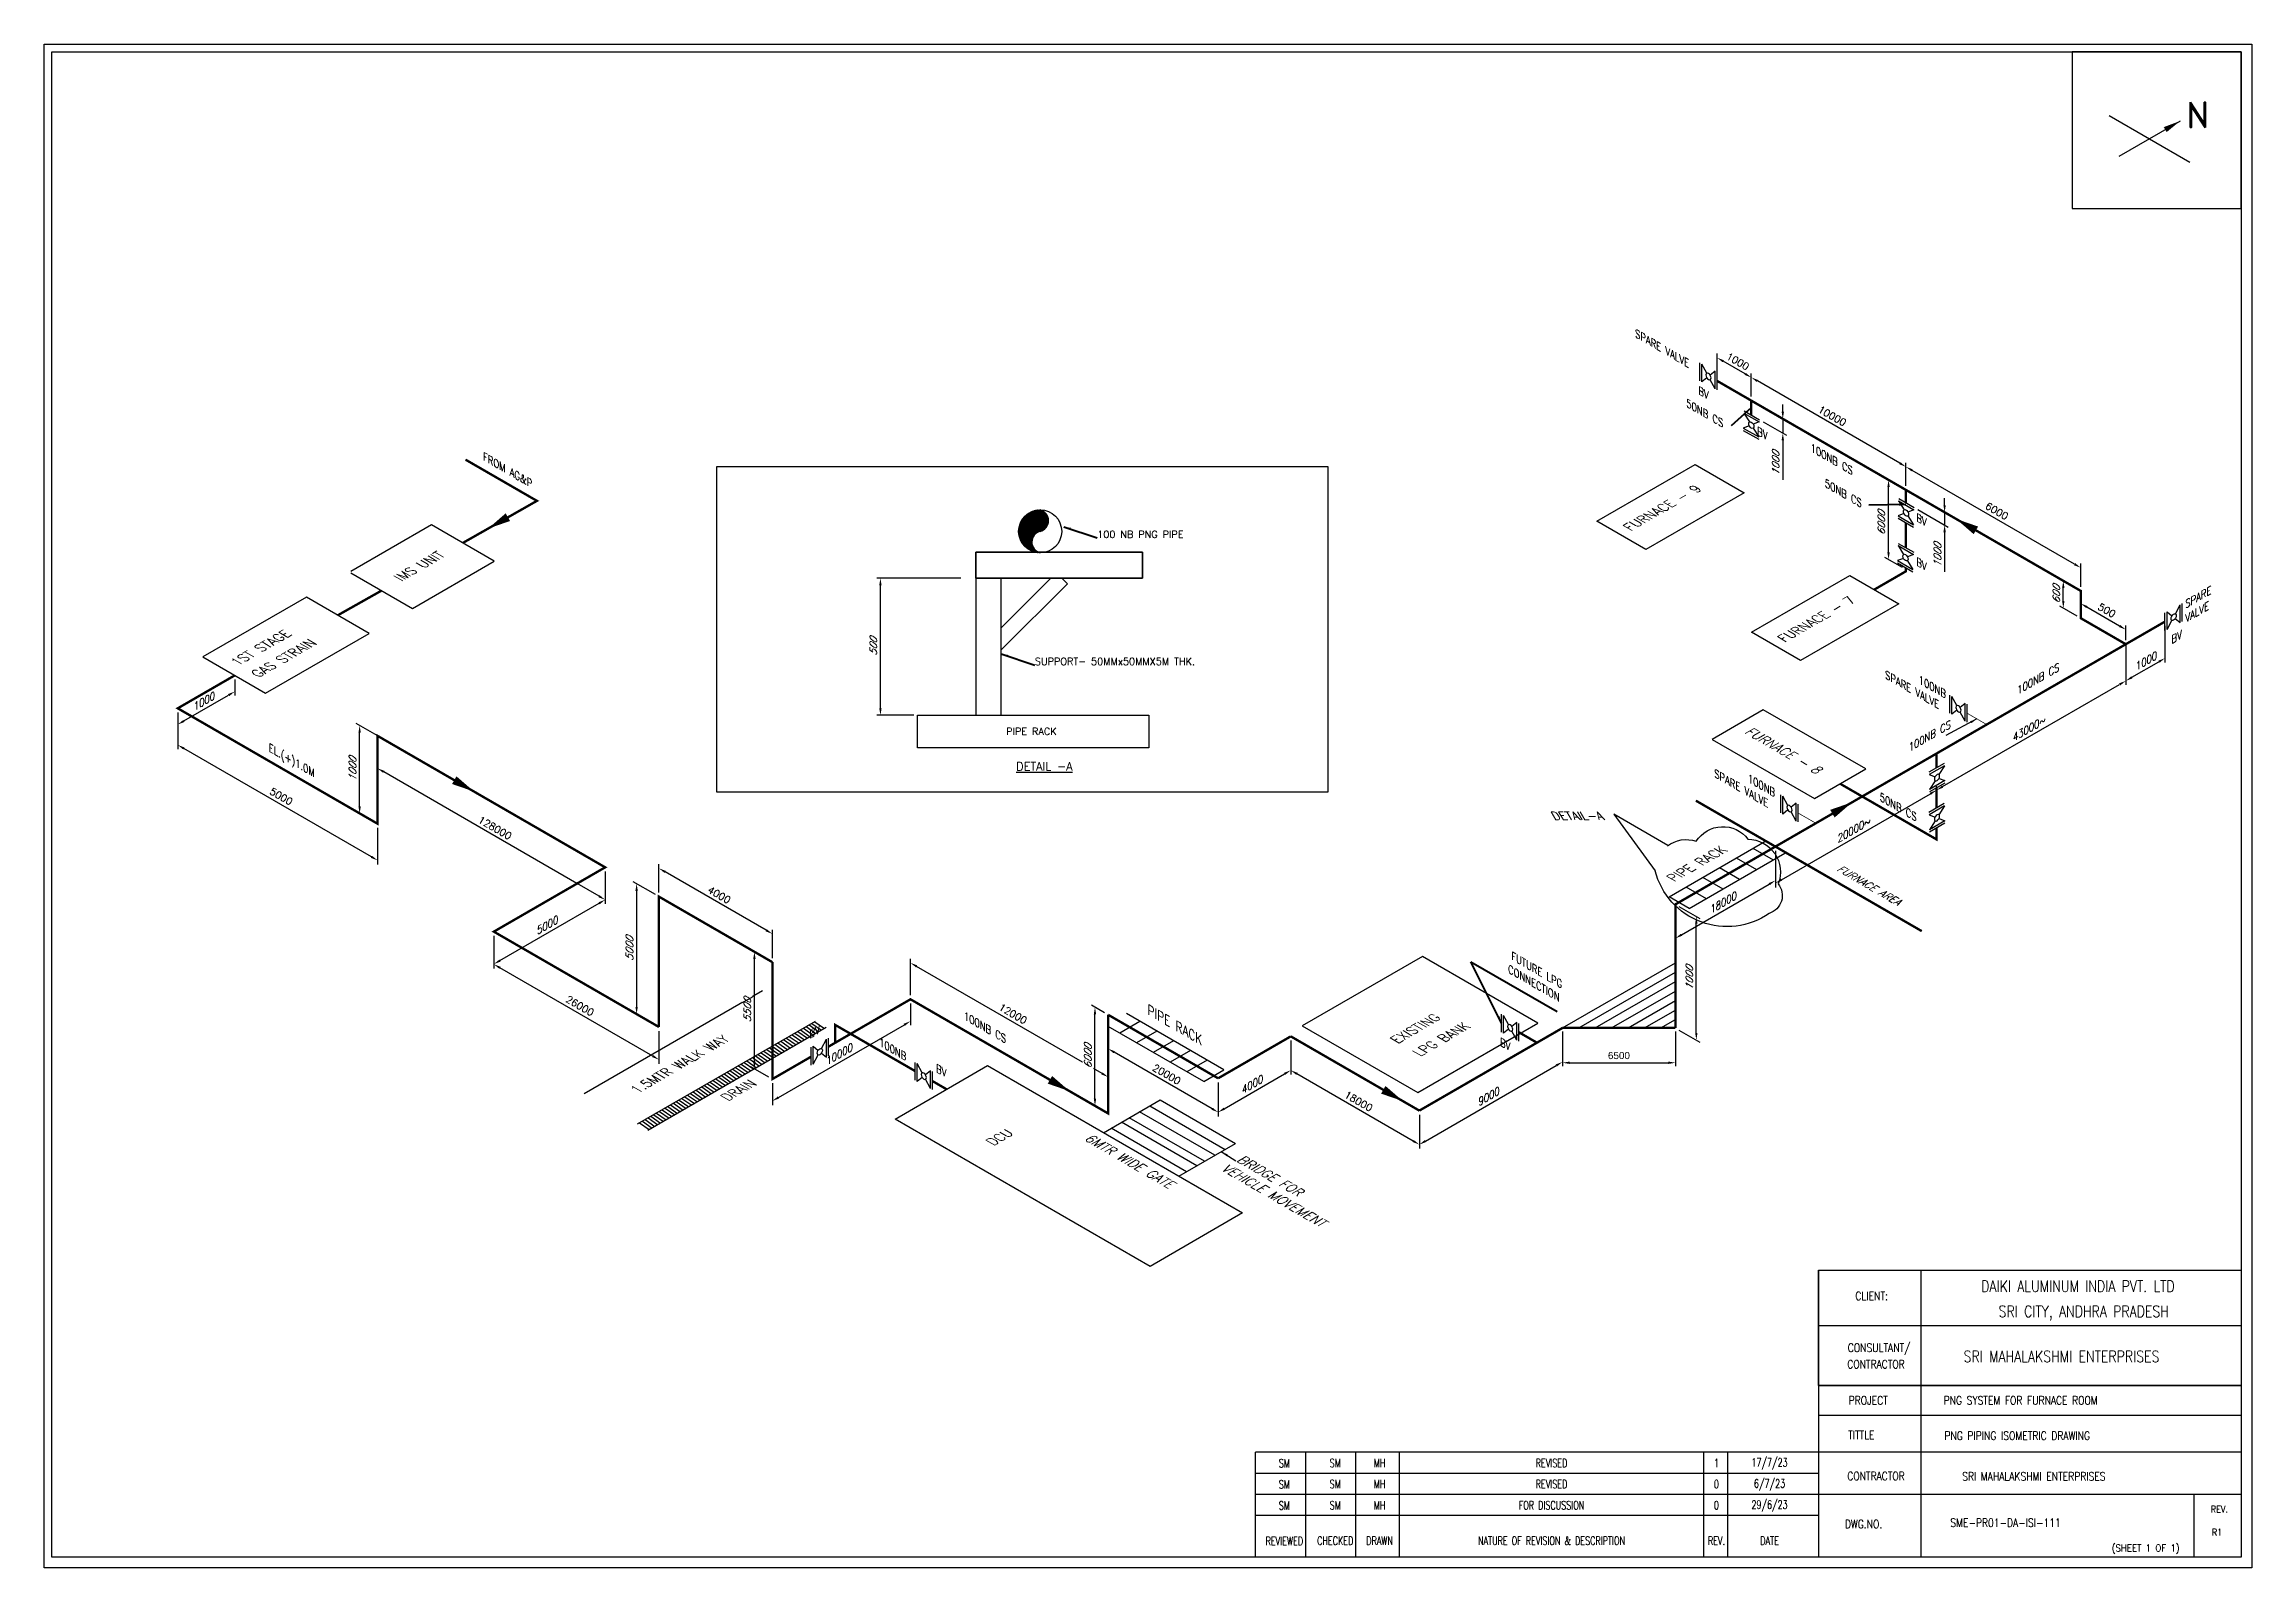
# Model space of a CAD drawing. Header units: inches. Extents: x 1015 to 1949, y 22 to 666.
import ezdxf
from ezdxf.enums import TextEntityAlignment as Align

# ---------------------------------------------------------------- set-up
doc = ezdxf.new("R2010")
doc.units = ezdxf.units.IN
doc.header["$MEASUREMENT"] = 0
doc.linetypes.add('HIDDEN', pattern=[0.375, 0.25, -0.125])
doc.linetypes.add('PHANTOM', pattern=[2.5, 1.25, -0.25, 0.25, -0.25, 0.25, -0.25])
for name, color, linetype in [('CNG-Pipe', 6, 'Continuous'), ('DIM', 3, 'Continuous'), ('TITLE', 7, 'Continuous'), ('VALVE', 3, 'Continuous')]:
    doc.layers.add(name, color=color, linetype=linetype)
doc.styles.add('ISO30', font='romans.shx', dxfattribs={"oblique": 30})
doc.styles.add('ISO330', font='romans.shx')
doc.styles.add('ROMANC', font='ROMANC.SHX')
doc.styles.add('ROMAND', font='ROMAND.SHX')
doc.styles.add('S3', font='ROMANS1.SHX', dxfattribs={"width": 0.8})
doc.styles.get("Standard").update_dxf_attribs({"font": 'arial.ttf'})
doc.dimstyles.new('ISO-25', dxfattribs={"dimtxt": 2, "dimasz": 2, "dimexe": 1, "dimexo": 1, "dimgap": 1, "dimtad": 1, "dimdec": 0, "dimdsep": 46, "dimtxsty": 'Standard', "dimcen": 2, "dimadec": 0, "dimazin": 0, "dimtfac": 1, "dimtdec": 0, "dimtmove": 0, "dimatfit": 0, "dimfxl": 1, "dimarcsym": 0})

msp = doc.modelspace()

# ---------------------------------------------------------------- texts
at = {"style": 'ROMAND'}
msp.add_text('N', height=10.67, dxfattribs=at).set_placement((1925.58, 641.72), align=Align.TOP_CENTER)
at = {"style": 'ROMANC', "width": 0.8}
for s, p in [('DAIKI ALUMINUM INDIA PVT. LTD ', (1876.29, 141.15)), ('SRI CITY, ANDHRA PRADESH', (1877.42, 129.77))]:
    msp.add_text(s, height=4.84, dxfattribs=at).set_placement(p, align=Align.MIDDLE)
at = {"style": 'ROMANC'}
for s, height, width, p in [('CLIENT:', 3.544, 0.8, (1787.71, 135.29)), ('CONSULTANT/', 3.5439, 0.8, (1790.87, 113.38)), ('SRI MAHALAKSHMI ENTERPRISES', 4.84, 0.8, (1868.01, 109.03)), ('CONTRACTOR', 3.544, 0.8, (1789.56, 106.41)), ('PROJECT', 3.544, 0.8, (1786.28, 91.12)), ('TITTLE', 3.544, 0.8, (1783.36, 76.47)), ('CONTRACTOR', 3.544, 0.8, (1789.56, 59.1)), ('SRI MAHALAKSHMI ENTERPRISES', 3.5439, 0.8, (1856.31, 59)), ('REV.', 2.782, 0.9, (1934.78, 45.47)), ('DWG.NO.', 3.544, 0.8, (1784.29, 38.83)), ('SME-PR01-DA-ISI-111', 3.5439, 0.8, (1844.36, 39.37)), ('R1', 2.782, 0.9, (1933.8, 35.76)), ('(SHEET 1 OF 1)', 2.9533, 0.9, (1903.62, 29.02))]:
    msp.add_text(s, height=height, dxfattribs=dict(at, width=width)).set_placement(p, align=Align.CENTER)
at = {"style": 'ROMANC', "width": 0.8}
for s, p in [('PNG SYSTEM FOR FURNACE ROOM', (1818.19, 91.12)), ('PNG PIPING ISOMETRIC DRAWING', (1818.51, 76.18))]:
    msp.add_text(s, height=3.5439, dxfattribs=at).set_placement(p)
at = {"layer": 'TITLE', "color": 0, "lineweight": -3, "style": 'S3', "width": 0.7}
for s, height, p in [('SM ', 3.544, (1540.18, 66.29)), ('SM', 3.544, (1560.84, 66.41)), ('MH', 3.544, (1579.61, 66.41)), ('REVISED', 3.544, (1652.32, 66.41)), ('1', 3.54, (1722.08, 66.41)), ('17/7/23', 3.544, (1744.53, 66.41)), ('SM ', 3.544, (1540.18, 57.37)), ('SM', 3.544, (1560.84, 57.49)), ('MH', 3.544, (1579.61, 57.49)), ('REVISED', 3.544, (1652.32, 57.49)), ('0', 3.54, (1722.08, 57.49)), ('6/7/23', 3.544, (1744.53, 57.49)), ('SM ', 3.544, (1540.18, 48.45)), ('SM', 3.544, (1560.84, 48.57)), ('MH', 3.544, (1579.61, 48.57)), ('FOR DISCUSSION', 3.5439, (1652.32, 48.57)), ('0', 3.54, (1722.08, 48.57)), ('29/6/23', 3.544, (1744.53, 48.57)), ('REVIEWED ', 3.544, (1540.18, 33.43)), ('CHECKED', 3.544, (1560.84, 33.55)), ('DRAWN', 3.544, (1579.61, 33.55)), ('NATURE OF REVISION & DESCRIPTION', 3.5439, (1652.32, 33.55)), ('REV.', 3.544, (1722.08, 33.55)), ('DATE', 3.544, (1744.53, 33.55))]:
    msp.add_text(s, height=height, dxfattribs=at).set_placement(p, align=Align.MIDDLE)
at = {"layer": 'VALVE', "color": 0, "style": 'ROMAND'}
for s, height, rotation, oblique, p in [('SPARE VALVE', 3, 330, 330, (1687.67, 542.54)), ('FROM AG&P', 3, 330, 330, (1200.42, 490.48)), ('FURNACE - 9', 3.75, 30, 330, (1685.85, 460.33)), ('IMS UNIT', 3.75, 30, 330, (1165.89, 439.05)), ('FURNACE - 7', 3.75, 30, 330, (1751.06, 413.28)), ('VALVE', 3, 30, 30, (1920.39, 421.61)), ('SPARE', 3, 30, 30, (1920.39, 427.61)), ('1ST STAGE ', 3.75, 30, 330, (1096.76, 403.34)), ('GAS STRAIN', 3.75, 30, 330, (1105.43, 398.34)), ('FURNACE - 8', 3.75, 330, 30, (1733.71, 375.09)), ('FUTURE LPG', 3, 330, 330, (1635.3, 279.34)), ('CONNECTION', 3, 330, 330, (1633.96, 273.84)), ('DCU ', 3.75, 30, 330, (1416.3, 200.43)), ('6MTR WIDE GATE', 3.75, 330, 30, (1454.43, 203.07)), ('VEHICLE MOVEMENT', 3.75, 330, 30, (1512.38, 190.4))]:
    msp.add_text(s, height=height, rotation=rotation, dxfattribs=dict(at, oblique=oblique)).set_placement(p)
for s, height, p in [('100 NB PNG PIPE', 3, (1460.19, 457.53)), ('SUPPORT- 50MMx50MMX5M THK.', 3, (1433.77, 403.78)), ('PIPE RACK', 3, (1421.65, 374.28)), ('%%UDETAIL -A', 3.5, (1425.91, 359.17))]:
    msp.add_text(s, height=height, dxfattribs=at).set_placement(p)
at = {"layer": 'VALVE', "color": 0, "style": 'ROMAND', "oblique": 330}
msp.add_text('DETAIL-A', height=3.5, dxfattribs=at).set_placement((1653.57, 338.28))

# ---------------------------------------------------------------- blocks, each defined once
blk = doc.blocks.new('*D1')
at = {"layer": 'DEFPOINTS', "color": 0, "transparency": 16777216}
for p in [(1095.4, 399.4), (1095.4, 392.56)]:
    blk.add_point(p, dxfattribs=at)
at = {"layer": 'DIM', "color": 0, "lineweight": -2, "transparency": 16777216}
for p, q in [((1095.4, 397.67), (1095.4, 390.83)), ((1071.28, 383.74), (1071.28, 376.9)), ((1073.88, 380.13), (1092.8, 391.06))]:
    blk.add_line(p, q, dxfattribs=at)
at = {"layer": 'DIM', "color": 0, "transparency": 16777216}
for points in [[(1092.55, 391.49), (1093.05, 390.63), (1095.4, 392.56)], [(1073.63, 380.57), (1074.13, 379.7), (1071.28, 378.63)]]:
    blk.add_solid(points, dxfattribs=at)
at = {"layer": 'DIM', "color": 0, "transparency": 16777216, "insert": (1081.84, 388.19), "char_height": 3, "attachment_point": 5, "rotation": 30, "style": 'ISO30', "bg_fill": 3, "box_fill_scale": 1.25, "bg_fill_color": 256, "bg_fill_true_color": 13158600, "bg_fill_transparency": 0}
blk.add_mtext('1000', dxfattribs=at)
at = {"layer": 'DEFPOINTS', "color": 0, "transparency": 16777216}
blk.add_point((1071.28, 385.48), dxfattribs=at)
blk = doc.blocks.new('*D2')
at = {"layer": 'DEFPOINTS', "color": 0, "transparency": 16777216}
for p in [(1071.28, 385.48), (1071.28, 369.99), (1155.79, 336.68)]:
    blk.add_point(p, dxfattribs=at)
at = {"layer": 'VALVE', "color": 0, "lineweight": -2, "transparency": 16777216}
for p, q in [((1071.28, 383.74), (1071.28, 368.26)), ((1155.79, 334.95), (1155.79, 319.46))]:
    blk.add_line(p, q, dxfattribs=at)
at = {"layer": 'VALVE', "color": 0, "lineweight": -3, "transparency": 16777216}
blk.add_line((1153.2, 322.69), (1073.88, 368.49), dxfattribs=at)
at = {"layer": 'VALVE', "color": 0, "transparency": 16777216}
for points in [[(1074.13, 368.92), (1073.63, 368.05), (1071.28, 369.99)], [(1153.45, 323.13), (1152.95, 322.26), (1155.79, 321.19)]]:
    blk.add_solid(points, dxfattribs=at)
at = {"layer": 'VALVE', "color": 0, "transparency": 16777216, "insert": (1115.04, 348.19), "char_height": 3, "attachment_point": 5, "rotation": 330, "style": 'ISO330', "bg_fill": 3, "box_fill_scale": 1.25, "bg_fill_color": 256, "bg_fill_true_color": 13158600, "bg_fill_transparency": 0}
blk.add_mtext('5000', dxfattribs=at)
blk = doc.blocks.new('*D4')
at = {"layer": 'DEFPOINTS', "color": 0, "transparency": 16777216}
for p in [(1148.21, 378.21), (1157.06, 373.1), (1155.79, 336.68)]:
    blk.add_point(p, dxfattribs=at)
at = {"layer": 'DIM', "color": 0, "lineweight": -2, "transparency": 16777216}
for p, q in [((1155.56, 373.96), (1146.71, 379.08)), ((1148.21, 344.06), (1148.21, 375.21)), ((1154.29, 337.55), (1146.71, 341.93))]:
    blk.add_line(p, q, dxfattribs=at)
at = {"layer": 'DIM', "color": 0, "transparency": 16777216}
for points in [[(1147.71, 375.21), (1148.71, 375.21), (1148.21, 378.21)], [(1147.71, 344.06), (1148.71, 344.06), (1148.21, 341.06)]]:
    blk.add_solid(points, dxfattribs=at)
at = {"layer": 'DIM', "color": 0, "transparency": 16777216, "insert": (1145.21, 359.64), "char_height": 3, "attachment_point": 5, "rotation": 90, "style": 'ISO30', "bg_fill": 3, "box_fill_scale": 1.25, "bg_fill_color": 256, "bg_fill_true_color": 13158600, "bg_fill_transparency": 0}
blk.add_mtext('1000', dxfattribs=at)
blk = doc.blocks.new('*D5')
at = {"layer": 'DEFPOINTS', "color": 0, "transparency": 16777216}
for p in [(1155.79, 373.83), (1155.79, 360.11), (1252.06, 318.25)]:
    blk.add_point(p, dxfattribs=at)
at = {"layer": 'VALVE', "color": 0, "lineweight": -2, "transparency": 16777216}
for p, q in [((1155.79, 372.1), (1155.79, 358.38)), ((1252.06, 316.52), (1252.06, 302.8))]:
    blk.add_line(p, q, dxfattribs=at)
at = {"layer": 'VALVE', "color": 0, "lineweight": -3, "transparency": 16777216}
for p, q in [((1240.13, 311.42), (1158.39, 358.61)), ((1249.47, 306.03), (1240.24, 311.36))]:
    blk.add_line(p, q, dxfattribs=at)
at = {"layer": 'VALVE', "color": 0, "transparency": 16777216}
for points in [[(1158.64, 359.04), (1158.14, 358.18), (1155.79, 360.11)], [(1249.72, 306.46), (1249.22, 305.6), (1252.06, 304.53)]]:
    blk.add_solid(points, dxfattribs=at)
at = {"layer": 'VALVE', "color": 0, "transparency": 16777216, "insert": (1205.43, 334.92), "char_height": 3, "attachment_point": 5, "rotation": 330, "style": 'ISO330', "bg_fill": 3, "box_fill_scale": 1.25, "bg_fill_color": 256, "bg_fill_true_color": 13158600, "bg_fill_transparency": 0}
blk.add_mtext('128000', dxfattribs=at)
blk = doc.blocks.new('*D6')
at = {"layer": 'DEFPOINTS', "color": 0, "transparency": 16777216}
for p in [(1252.06, 318.25), (1252.06, 304.53), (1204.97, 291.06)]:
    blk.add_point(p, dxfattribs=at)
at = {"layer": 'DIM', "color": 0, "lineweight": -2, "transparency": 16777216}
for p, q in [((1252.06, 316.52), (1252.06, 302.8)), ((1207.57, 278.84), (1249.47, 303.03)), ((1204.97, 289.33), (1204.97, 275.61))]:
    blk.add_line(p, q, dxfattribs=at)
at = {"layer": 'DIM', "color": 0, "transparency": 16777216}
for points in [[(1249.22, 303.46), (1249.72, 302.6), (1252.06, 304.53)], [(1207.32, 279.27), (1207.82, 278.41), (1204.97, 277.34)]]:
    blk.add_solid(points, dxfattribs=at)
at = {"layer": 'DIM', "color": 0, "transparency": 16777216, "insert": (1227.02, 293.53), "char_height": 3, "attachment_point": 5, "rotation": 30, "style": 'ISO30', "bg_fill": 3, "box_fill_scale": 1.25, "bg_fill_color": 256, "bg_fill_true_color": 13158600, "bg_fill_transparency": 0}
blk.add_mtext('5000', dxfattribs=at)
blk = doc.blocks.new('*D7')
at = {"layer": 'DEFPOINTS', "color": 0, "transparency": 16777216}
for p in [(1204.97, 291.06), (1204.97, 277.26), (1274.81, 250.74)]:
    blk.add_point(p, dxfattribs=at)
at = {"layer": 'VALVE', "color": 0, "lineweight": -2, "transparency": 16777216}
for p, q in [((1204.97, 289.33), (1204.97, 275.53)), ((1274.81, 249.01), (1274.81, 235.21))]:
    blk.add_line(p, q, dxfattribs=at)
at = {"layer": 'VALVE', "color": 0, "lineweight": -3, "transparency": 16777216}
blk.add_line((1272.21, 238.44), (1207.57, 275.76), dxfattribs=at)
at = {"layer": 'VALVE', "color": 0, "transparency": 16777216}
for points in [[(1207.82, 276.19), (1207.32, 275.33), (1204.97, 277.26)], [(1272.46, 238.87), (1271.96, 238.01), (1274.81, 236.94)]]:
    blk.add_solid(points, dxfattribs=at)
at = {"layer": 'VALVE', "color": 0, "transparency": 16777216, "insert": (1241.39, 259.7), "char_height": 3, "attachment_point": 5, "rotation": 330, "style": 'ISO330', "bg_fill": 3, "box_fill_scale": 1.25, "bg_fill_color": 256, "bg_fill_true_color": 13158600, "bg_fill_transparency": 0}
blk.add_mtext('26000', dxfattribs=at)
blk = doc.blocks.new('*D8')
at = {"layer": 'DEFPOINTS', "color": 0, "transparency": 16777216}
for p in [(1274.81, 305.85), (1265.35, 256.2), (1274.81, 250.74)]:
    blk.add_point(p, dxfattribs=at)
at = {"layer": 'DIM', "color": 0, "lineweight": -2, "transparency": 16777216}
for p, q in [((1273.31, 306.71), (1263.85, 312.18)), ((1265.35, 308.31), (1265.35, 259.2)), ((1273.31, 251.6), (1263.85, 257.07))]:
    blk.add_line(p, q, dxfattribs=at)
at = {"layer": 'DIM', "color": 0, "transparency": 16777216}
for points in [[(1264.85, 308.31), (1265.85, 308.31), (1265.35, 311.31)], [(1264.85, 259.2), (1265.85, 259.2), (1265.35, 256.2)]]:
    blk.add_solid(points, dxfattribs=at)
at = {"layer": 'DIM', "color": 0, "transparency": 16777216, "insert": (1262.35, 283.76), "char_height": 3, "attachment_point": 5, "rotation": 90, "style": 'ISO30', "bg_fill": 3, "box_fill_scale": 1.25, "bg_fill_color": 256, "bg_fill_true_color": 13158600, "bg_fill_transparency": 0}
blk.add_mtext('5000', dxfattribs=at)
blk = doc.blocks.new('*D9')
at = {"layer": 'DEFPOINTS', "color": 0, "transparency": 16777216}
for p in [(1381.19, 262.46), (1381.19, 253.2), (1322.77, 228.73)]:
    blk.add_point(p, dxfattribs=at)
at = {"layer": 'DIM', "color": 0, "lineweight": -2, "transparency": 16777216}
for p, q in [((1381.19, 260.73), (1381.19, 251.47)), ((1325.37, 220.97), (1378.59, 251.7)), ((1322.77, 227), (1322.77, 217.74))]:
    blk.add_line(p, q, dxfattribs=at)
at = {"layer": 'DIM', "color": 0, "transparency": 16777216}
for points in [[(1378.34, 252.13), (1378.84, 251.27), (1381.19, 253.2)], [(1325.12, 221.4), (1325.62, 220.54), (1322.77, 219.47)]]:
    blk.add_solid(points, dxfattribs=at)
at = {"layer": 'DIM', "color": 0, "transparency": 16777216, "insert": (1350.48, 238.93), "char_height": 3, "attachment_point": 5, "rotation": 30, "style": 'ISO30', "bg_fill": 3, "box_fill_scale": 1.25, "bg_fill_color": 256, "bg_fill_true_color": 13158600, "bg_fill_transparency": 0}
blk.add_mtext('10000', dxfattribs=at)
blk = doc.blocks.new('*D10')
at = {"layer": 'DEFPOINTS', "color": 0, "transparency": 16777216}
for p in [(1381.19, 277.86), (1381.19, 262.46), (1464.8, 214.19)]:
    blk.add_point(p, dxfattribs=at)
at = {"layer": 'VALVE', "color": 0, "lineweight": -2, "transparency": 16777216}
for p, q in [((1381.19, 264.19), (1381.19, 279.6)), ((1464.8, 215.92), (1464.8, 231.32))]:
    blk.add_line(p, q, dxfattribs=at)
at = {"layer": 'VALVE', "color": 0, "lineweight": -3, "transparency": 16777216}
blk.add_line((1462.2, 231.09), (1383.79, 276.36), dxfattribs=at)
at = {"layer": 'VALVE', "color": 0, "transparency": 16777216}
for points in [[(1384.04, 276.8), (1383.54, 275.93), (1381.19, 277.86)], [(1462.45, 231.53), (1461.95, 230.66), (1464.8, 229.59)]]:
    blk.add_solid(points, dxfattribs=at)
at = {"layer": 'VALVE', "color": 0, "transparency": 16777216, "insert": (1424.5, 256.33), "char_height": 3, "attachment_point": 5, "rotation": 330, "style": 'ISO330', "bg_fill": 3, "box_fill_scale": 1.25, "bg_fill_color": 256, "bg_fill_true_color": 13158600, "bg_fill_transparency": 0}
blk.add_mtext('12000', dxfattribs=at)
blk = doc.blocks.new('*D11')
at = {"layer": 'DEFPOINTS', "color": 0, "transparency": 16777216}
for p in [(1459.21, 259.14), (1464.8, 255.91), (1464.8, 214.19)]:
    blk.add_point(p, dxfattribs=at)
at = {"layer": 'DIM', "color": 0, "lineweight": -2, "transparency": 16777216}
for p, q in [((1463.3, 256.78), (1457.71, 260.01)), ((1459.21, 220.42), (1459.21, 256.14)), ((1463.3, 215.05), (1457.71, 218.28))]:
    blk.add_line(p, q, dxfattribs=at)
at = {"layer": 'DIM', "color": 0, "transparency": 16777216}
for points in [[(1458.71, 256.14), (1459.71, 256.14), (1459.21, 259.14)], [(1458.71, 220.42), (1459.71, 220.42), (1459.21, 217.42)]]:
    blk.add_solid(points, dxfattribs=at)
at = {"layer": 'DIM', "color": 0, "transparency": 16777216, "insert": (1456.21, 238.28), "char_height": 3, "attachment_point": 5, "rotation": 90, "style": 'ISO30', "bg_fill": 3, "box_fill_scale": 1.25, "bg_fill_color": 256, "bg_fill_true_color": 13158600, "bg_fill_transparency": 0}
blk.add_mtext('6000', dxfattribs=at)
blk = doc.blocks.new('*D12')
at = {"layer": 'DEFPOINTS', "color": 0, "transparency": 16777216}
for p in [(1464.8, 255.91), (1464.8, 241.56), (1511.31, 229.06)]:
    blk.add_point(p, dxfattribs=at)
at = {"layer": 'VALVE', "color": 0, "lineweight": -2, "transparency": 16777216}
for p, q in [((1464.8, 254.18), (1464.8, 239.83)), ((1511.31, 227.32), (1511.31, 212.97))]:
    blk.add_line(p, q, dxfattribs=at)
at = {"layer": 'VALVE', "color": 0, "lineweight": -3, "transparency": 16777216}
blk.add_line((1508.72, 216.2), (1467.4, 240.06), dxfattribs=at)
at = {"layer": 'VALVE', "color": 0, "transparency": 16777216}
for points in [[(1467.65, 240.49), (1467.15, 239.62), (1464.8, 241.56)], [(1508.97, 216.64), (1508.47, 215.77), (1511.31, 214.7)]]:
    blk.add_solid(points, dxfattribs=at)
at = {"layer": 'VALVE', "color": 0, "transparency": 16777216, "insert": (1489.56, 230.73), "char_height": 3, "attachment_point": 5, "rotation": 330, "style": 'ISO330', "bg_fill": 3, "box_fill_scale": 1.25, "bg_fill_color": 256, "bg_fill_true_color": 13158600, "bg_fill_transparency": 0}
blk.add_mtext('20000', dxfattribs=at)
blk = doc.blocks.new('*D13')
at = {"layer": 'DEFPOINTS', "color": 0, "transparency": 16777216}
for p in [(1542.03, 246.79), (1511.31, 229.06), (1542.03, 232.44)]:
    blk.add_point(p, dxfattribs=at)
at = {"layer": 'DIM', "color": 0, "lineweight": -2, "transparency": 16777216}
for p, q in [((1542.03, 245.06), (1542.03, 230.71)), ((1511.31, 227.33), (1511.31, 212.97)), ((1513.91, 216.2), (1539.43, 230.94))]:
    blk.add_line(p, q, dxfattribs=at)
at = {"layer": 'DIM', "color": 0, "transparency": 16777216}
for points in [[(1539.18, 231.37), (1539.68, 230.5), (1542.03, 232.44)], [(1513.66, 216.64), (1514.16, 215.77), (1511.31, 214.7)]]:
    blk.add_solid(points, dxfattribs=at)
at = {"layer": 'DIM', "color": 0, "transparency": 16777216, "insert": (1525.17, 226.17), "char_height": 3, "attachment_point": 5, "rotation": 30, "style": 'ISO30', "bg_fill": 3, "box_fill_scale": 1.25, "bg_fill_color": 256, "bg_fill_true_color": 13158600, "bg_fill_transparency": 0}
blk.add_mtext('4000', dxfattribs=at)
blk = doc.blocks.new('*D14')
at = {"layer": 'DEFPOINTS', "color": 0, "transparency": 16777216}
for p in [(1542.03, 246.79), (1542.03, 232.44), (1596.41, 215.39)]:
    blk.add_point(p, dxfattribs=at)
at = {"layer": 'VALVE', "color": 0, "lineweight": -2, "transparency": 16777216}
for p, q in [((1542.03, 245.06), (1542.03, 230.71)), ((1596.41, 213.66), (1596.41, 199.31))]:
    blk.add_line(p, q, dxfattribs=at)
at = {"layer": 'VALVE', "color": 0, "lineweight": -3, "transparency": 16777216}
blk.add_line((1593.82, 202.54), (1544.63, 230.94), dxfattribs=at)
at = {"layer": 'VALVE', "color": 0, "transparency": 16777216}
for points in [[(1544.88, 231.37), (1544.38, 230.5), (1542.03, 232.44)], [(1594.07, 202.97), (1593.57, 202.11), (1596.41, 201.04)]]:
    blk.add_solid(points, dxfattribs=at)
at = {"layer": 'VALVE', "color": 0, "transparency": 16777216, "insert": (1570.72, 219.34), "char_height": 3, "attachment_point": 5, "rotation": 330, "style": 'ISO330', "bg_fill": 3, "box_fill_scale": 1.25, "bg_fill_color": 256, "bg_fill_true_color": 13158600, "bg_fill_transparency": 0}
blk.add_mtext('18000', dxfattribs=at)
blk = doc.blocks.new('*D15')
at = {"layer": 'DEFPOINTS', "color": 0, "transparency": 16777216}
for p in [(1704.72, 302.59), (1713.56, 297.49), (1704.72, 250.33)]:
    blk.add_point(p, dxfattribs=at)
at = {"layer": 'DIM', "color": 0, "lineweight": -2, "transparency": 16777216}
for p, q in [((1706.22, 301.73), (1715.06, 296.62)), ((1713.56, 248.23), (1713.56, 294.49)), ((1706.22, 249.47), (1715.06, 244.36))]:
    blk.add_line(p, q, dxfattribs=at)
at = {"layer": 'DIM', "color": 0, "transparency": 16777216}
for points in [[(1713.06, 294.49), (1714.06, 294.49), (1713.56, 297.49)], [(1713.06, 248.23), (1714.06, 248.23), (1713.56, 245.23)]]:
    blk.add_solid(points, dxfattribs=at)
at = {"layer": 'DIM', "color": 0, "transparency": 16777216, "insert": (1710.56, 271.36), "char_height": 3, "attachment_point": 5, "rotation": 90, "style": 'ISO30', "bg_fill": 3, "box_fill_scale": 1.25, "bg_fill_color": 256, "bg_fill_true_color": 13158600, "bg_fill_transparency": 0}
blk.add_mtext('1000', dxfattribs=at)
blk = doc.blocks.new('*D16')
at = {"layer": 'DEFPOINTS', "color": 0, "transparency": 16777216}
for p in [(1747.01, 327.02), (1747.01, 312.66), (1704.72, 302.6)]:
    blk.add_point(p, dxfattribs=at)
at = {"layer": 'DIM', "color": 0, "lineweight": -2, "transparency": 16777216}
for p, q in [((1747.01, 325.28), (1747.01, 310.93)), ((1707.32, 289.74), (1744.41, 311.16)), ((1704.72, 300.87), (1704.72, 286.51))]:
    blk.add_line(p, q, dxfattribs=at)
at = {"layer": 'DIM', "color": 0, "transparency": 16777216}
for points in [[(1744.16, 311.59), (1744.66, 310.73), (1747.01, 312.66)], [(1707.07, 290.18), (1707.57, 289.31), (1704.72, 288.24)]]:
    blk.add_solid(points, dxfattribs=at)
at = {"layer": 'DIM', "color": 0, "transparency": 16777216, "insert": (1724.37, 303.05), "char_height": 3, "attachment_point": 5, "rotation": 30, "style": 'ISO30', "bg_fill": 3, "box_fill_scale": 1.25, "bg_fill_color": 256, "bg_fill_true_color": 13158600, "bg_fill_transparency": 0}
blk.add_mtext('18000', dxfattribs=at)
blk = doc.blocks.new('*D17')
at = {"layer": 'DEFPOINTS', "color": 0, "transparency": 16777216}
for p in [(1815.15, 350.86), (1815.15, 349.13), (1747.01, 327.02)]:
    blk.add_point(p, dxfattribs=at)
at = {"layer": 'DIM', "color": 0, "lineweight": -2, "transparency": 16777216}
for p, q in [((1749.61, 313.02), (1812.55, 349.36)), ((1815.15, 350.86), (1815.15, 352.59)), ((1747.01, 325.28), (1747.01, 309.79))]:
    blk.add_line(p, q, dxfattribs=at)
at = {"layer": 'DIM', "color": 0, "transparency": 16777216}
for points in [[(1812.3, 349.79), (1812.8, 348.93), (1815.15, 350.86)], [(1749.36, 313.45), (1749.86, 312.59), (1747.01, 311.52)]]:
    blk.add_solid(points, dxfattribs=at)
at = {"layer": 'DIM', "color": 0, "transparency": 16777216, "insert": (1779.58, 333.79), "char_height": 3, "attachment_point": 5, "rotation": 30, "style": 'ISO30', "bg_fill": 3, "box_fill_scale": 1.25, "bg_fill_color": 256, "bg_fill_true_color": 13158600, "bg_fill_transparency": 0}
blk.add_mtext('20000~', dxfattribs=at)
blk = doc.blocks.new('*D18')
at = {"layer": 'DEFPOINTS', "color": 0, "transparency": 16777216}
blk.add_point((1911.76, 422.13), dxfattribs=at)
at = {"layer": 'DIM', "color": 0, "lineweight": -2, "transparency": 16777216}
for p, q in [((1911.76, 420.4), (1911.76, 404.91)), ((1895.21, 412.58), (1895.21, 395.35)), ((1897.81, 398.59), (1909.17, 405.14))]:
    blk.add_line(p, q, dxfattribs=at)
at = {"layer": 'DIM', "color": 0, "transparency": 16777216}
for points in [[(1908.92, 405.58), (1909.42, 404.71), (1911.76, 406.64)], [(1897.56, 399.02), (1898.06, 398.15), (1895.21, 397.09)]]:
    blk.add_solid(points, dxfattribs=at)
at = {"layer": 'DIM', "color": 0, "transparency": 16777216, "insert": (1903.25, 405.19), "char_height": 3, "attachment_point": 5, "rotation": 30, "style": 'ISO30', "bg_fill": 3, "box_fill_scale": 1.25, "bg_fill_color": 256, "bg_fill_true_color": 13158600, "bg_fill_transparency": 0}
blk.add_mtext('1000', dxfattribs=at)
at = {"layer": 'DEFPOINTS', "color": 0, "transparency": 16777216}
for p in [(1895.21, 414.31), (1911.76, 406.64)]:
    blk.add_point(p, dxfattribs=at)
blk = doc.blocks.new('*D19')
at = {"layer": 'DEFPOINTS', "color": 0, "transparency": 16777216}
for p in [(1895.21, 414.31), (1895.21, 397.09), (1815.15, 349.13)]:
    blk.add_point(p, dxfattribs=at)
at = {"layer": 'DIM', "color": 0, "lineweight": -2, "transparency": 16777216}
for p, q in [((1895.21, 412.58), (1895.21, 395.35)), ((1817.74, 352.36), (1892.61, 395.59)), ((1815.15, 350.86), (1815.15, 352.59))]:
    blk.add_line(p, q, dxfattribs=at)
at = {"layer": 'DIM', "color": 0, "transparency": 16777216}
for points in [[(1892.36, 396.02), (1892.86, 395.15), (1895.21, 397.09)], [(1817.49, 352.79), (1817.99, 351.93), (1815.15, 350.86)]]:
    blk.add_solid(points, dxfattribs=at)
at = {"layer": 'DIM', "color": 0, "transparency": 16777216, "insert": (1853.68, 376.57), "char_height": 3, "attachment_point": 5, "rotation": 30, "style": 'ISO30', "bg_fill": 3, "box_fill_scale": 1.25, "bg_fill_color": 256, "bg_fill_true_color": 13158600, "bg_fill_transparency": 0}
blk.add_mtext('43000~', dxfattribs=at)
blk = doc.blocks.new('*D20')
at = {"layer": 'DEFPOINTS', "color": 0, "transparency": 16777216}
for p in [(1802.23, 487.58), (1802.23, 477.79), (1876.14, 435.12)]:
    blk.add_point(p, dxfattribs=at)
at = {"layer": 'VALVE', "color": 0, "lineweight": -2, "transparency": 16777216}
for p, q in [((1802.23, 479.52), (1802.23, 489.32)), ((1876.14, 436.85), (1876.14, 446.65))]:
    blk.add_line(p, q, dxfattribs=at)
at = {"layer": 'VALVE', "color": 0, "lineweight": -3, "transparency": 16777216}
blk.add_line((1873.54, 446.41), (1804.83, 486.08), dxfattribs=at)
at = {"layer": 'VALVE', "color": 0, "transparency": 16777216}
for points in [[(1805.08, 486.52), (1804.58, 485.65), (1802.23, 487.58)], [(1873.79, 446.85), (1873.29, 445.98), (1876.14, 444.91)]]:
    blk.add_solid(points, dxfattribs=at)
at = {"layer": 'VALVE', "color": 0, "transparency": 16777216, "insert": (1840.68, 468.85), "char_height": 3, "attachment_point": 5, "rotation": 330, "style": 'ISO330', "bg_fill": 3, "box_fill_scale": 1.25, "bg_fill_color": 256, "bg_fill_true_color": 13158600, "bg_fill_transparency": 0}
blk.add_mtext('6000', dxfattribs=at)
blk = doc.blocks.new('*D21')
at = {"layer": 'DEFPOINTS', "color": 0, "transparency": 16777216}
for p in [(1736.81, 525.36), (1736.81, 515.56), (1802.23, 477.79)]:
    blk.add_point(p, dxfattribs=at)
at = {"layer": 'VALVE', "color": 0, "lineweight": -2, "transparency": 16777216}
for p, q in [((1736.81, 517.29), (1736.81, 527.09)), ((1802.23, 479.52), (1802.23, 489.32))]:
    blk.add_line(p, q, dxfattribs=at)
at = {"layer": 'VALVE', "color": 0, "lineweight": -3, "transparency": 16777216}
blk.add_line((1799.63, 489.08), (1739.4, 523.86), dxfattribs=at)
at = {"layer": 'VALVE', "color": 0, "transparency": 16777216}
for points in [[(1739.65, 524.29), (1739.15, 523.42), (1736.81, 525.36)], [(1799.88, 489.52), (1799.38, 488.65), (1802.23, 487.58)]]:
    blk.add_solid(points, dxfattribs=at)
at = {"layer": 'VALVE', "color": 0, "transparency": 16777216, "insert": (1771.02, 509.07), "char_height": 3, "attachment_point": 5, "rotation": 330, "style": 'ISO330', "bg_fill": 3, "box_fill_scale": 1.25, "bg_fill_color": 256, "bg_fill_true_color": 13158600, "bg_fill_transparency": 0}
blk.add_mtext('10000', dxfattribs=at)
blk = doc.blocks.new('*D22')
at = {"layer": 'DEFPOINTS', "color": 0, "transparency": 16777216}
blk.add_point((1736.81, 515.56), dxfattribs=at)
at = {"layer": 'VALVE', "color": 0, "lineweight": -2, "transparency": 16777216}
for p, q in [((1722.38, 525.62), (1722.38, 535.42)), ((1736.81, 517.29), (1736.81, 527.09))]:
    blk.add_line(p, q, dxfattribs=at)
at = {"layer": 'VALVE', "color": 0, "lineweight": -3, "transparency": 16777216}
blk.add_line((1734.21, 526.86), (1724.98, 532.19), dxfattribs=at)
at = {"layer": 'VALVE', "color": 0, "transparency": 16777216}
for points in [[(1725.23, 532.62), (1724.73, 531.75), (1722.38, 533.69)], [(1734.46, 527.29), (1733.96, 526.42), (1736.81, 525.36)]]:
    blk.add_solid(points, dxfattribs=at)
at = {"layer": 'VALVE', "color": 0, "transparency": 16777216, "insert": (1731.09, 532.12), "char_height": 3, "attachment_point": 5, "rotation": 330, "style": 'ISO330', "bg_fill": 3, "box_fill_scale": 1.25, "bg_fill_color": 256, "bg_fill_true_color": 13158600, "bg_fill_transparency": 0}
blk.add_mtext('1000', dxfattribs=at)
at = {"layer": 'DEFPOINTS', "color": 0, "transparency": 16777216}
for p in [(1722.38, 533.69), (1722.38, 523.89)]:
    blk.add_point(p, dxfattribs=at)
blk = doc.blocks.new('*D23')
at = {"layer": 'DEFPOINTS', "color": 0, "transparency": 16777216}
for p in [(1656.94, 250.33), (1704.72, 250.33), (1704.72, 235.63)]:
    blk.add_point(p, dxfattribs=at)
at = {"layer": 'VALVE', "color": 0, "lineweight": -2, "transparency": 16777216}
for p, q in [((1656.94, 248.83), (1656.94, 234.13)), ((1704.72, 248.83), (1704.72, 234.13))]:
    blk.add_line(p, q, dxfattribs=at)
at = {"layer": 'VALVE', "color": 0, "lineweight": -3, "transparency": 16777216}
blk.add_line((1659.94, 235.63), (1701.72, 235.63), dxfattribs=at)
at = {"layer": 'VALVE', "color": 0, "transparency": 16777216}
for points in [[(1659.94, 236.13), (1659.94, 235.13), (1656.94, 235.63)], [(1701.72, 236.13), (1701.72, 235.13), (1704.72, 235.63)]]:
    blk.add_solid(points, dxfattribs=at)
at = {"layer": 'VALVE', "color": 0, "transparency": 16777216, "insert": (1680.83, 238.66), "char_height": 3, "attachment_point": 5, "bg_fill": 3, "box_fill_scale": 1.25, "bg_fill_color": 256, "bg_fill_true_color": 13158600, "bg_fill_transparency": 0}
blk.add_mtext('6500', dxfattribs=at)
blk = doc.blocks.new('*D24')
at = {"layer": 'DEFPOINTS', "color": 0, "transparency": 16777216}
for p in [(1802.23, 477.79), (1805.71, 470.35), (1818.57, 468.36)]:
    blk.add_point(p, dxfattribs=at)
at = {"layer": 'DIM', "color": 0, "lineweight": -2, "transparency": 16777216}
for p, q in [((1803.73, 476.92), (1820.07, 467.49)), ((1807.21, 469.48), (1820.07, 462.06)), ((1818.57, 471.36), (1818.57, 474.36)), ((1818.57, 468.36), (1818.57, 462.93)), ((1818.57, 459.93), (1818.57, 443.24))]:
    blk.add_line(p, q, dxfattribs=at)
at = {"layer": 'DIM', "color": 0, "transparency": 16777216}
for points in [[(1818.07, 471.36), (1819.07, 471.36), (1818.57, 468.36)], [(1818.07, 459.93), (1819.07, 459.93), (1818.57, 462.93)]]:
    blk.add_solid(points, dxfattribs=at)
at = {"layer": 'DIM', "color": 0, "transparency": 16777216, "insert": (1815.57, 450.08), "char_height": 3, "attachment_point": 5, "rotation": 90, "style": 'ISO30', "bg_fill": 3, "box_fill_scale": 1.25, "bg_fill_color": 256, "bg_fill_true_color": 13158600, "bg_fill_transparency": 0}
blk.add_mtext('1000', dxfattribs=at)
blk = doc.blocks.new('*D25')
at = {"layer": 'DEFPOINTS', "color": 0, "transparency": 16777216}
for p in [(1736.81, 515.56), (1740.29, 507.49), (1750.14, 507.86)]:
    blk.add_point(p, dxfattribs=at)
at = {"layer": 'DIM', "color": 0, "lineweight": -2, "transparency": 16777216}
for p, q in [((1738.31, 514.69), (1751.64, 507)), ((1750.14, 510.86), (1750.14, 513.86)), ((1741.79, 506.62), (1751.64, 500.93)), ((1750.14, 507.86), (1750.14, 501.8)), ((1750.14, 498.8), (1750.14, 482.11))]:
    blk.add_line(p, q, dxfattribs=at)
at = {"layer": 'DIM', "color": 0, "transparency": 16777216}
for points in [[(1749.64, 510.86), (1750.64, 510.86), (1750.14, 507.86)], [(1749.64, 498.8), (1750.64, 498.8), (1750.14, 501.8)]]:
    blk.add_solid(points, dxfattribs=at)
at = {"layer": 'DIM', "color": 0, "transparency": 16777216, "insert": (1747.14, 488.95), "char_height": 3, "attachment_point": 5, "rotation": 90, "style": 'ISO30', "bg_fill": 3, "box_fill_scale": 1.25, "bg_fill_color": 256, "bg_fill_true_color": 13158600, "bg_fill_transparency": 0}
blk.add_mtext('1000', dxfattribs=at)
blk = doc.blocks.new('*D26')
at = {"layer": 'DEFPOINTS', "color": 0, "transparency": 16777216}
for p in [(1656.94, 250.33), (1656.94, 235.98), (1596.41, 215.39)]:
    blk.add_point(p, dxfattribs=at)
at = {"layer": 'DIM', "color": 0, "lineweight": -2, "transparency": 16777216}
for p, q in [((1656.94, 248.6), (1656.94, 234.25)), ((1599.01, 202.54), (1654.34, 234.48)), ((1596.41, 213.66), (1596.41, 199.31))]:
    blk.add_line(p, q, dxfattribs=at)
at = {"layer": 'DIM', "color": 0, "transparency": 16777216}
for points in [[(1654.09, 234.91), (1654.59, 234.05), (1656.94, 235.98)], [(1598.76, 202.97), (1599.26, 202.11), (1596.41, 201.04)]]:
    blk.add_solid(points, dxfattribs=at)
at = {"layer": 'DIM', "color": 0, "transparency": 16777216, "insert": (1625.18, 221.11), "char_height": 3, "attachment_point": 5, "rotation": 30, "style": 'ISO30', "bg_fill": 3, "box_fill_scale": 1.25, "bg_fill_color": 256, "bg_fill_true_color": 13158600, "bg_fill_transparency": 0}
blk.add_mtext('9000', dxfattribs=at)
blk = doc.blocks.new('*D27')
at = {"layer": 'DEFPOINTS', "color": 0, "transparency": 16777216}
for p in [(1876.14, 429.78), (1876.14, 423.59), (1895.21, 412.58)]:
    blk.add_point(p, dxfattribs=at)
at = {"layer": 'VALVE', "color": 0, "lineweight": -2, "transparency": 16777216}
for p, q in [((1876.14, 425.32), (1876.14, 431.51)), ((1895.21, 414.31), (1895.21, 420.5))]:
    blk.add_line(p, q, dxfattribs=at)
at = {"layer": 'VALVE', "color": 0, "lineweight": -3, "transparency": 16777216}
blk.add_line((1892.61, 420.26), (1878.74, 428.28), dxfattribs=at)
at = {"layer": 'VALVE', "color": 0, "transparency": 16777216}
for points in [[(1878.99, 428.71), (1878.49, 427.84), (1876.14, 429.78)], [(1892.86, 420.7), (1892.36, 419.83), (1895.21, 418.76)]]:
    blk.add_solid(points, dxfattribs=at)
at = {"layer": 'VALVE', "color": 0, "transparency": 16777216, "insert": (1887.17, 426.87), "char_height": 3, "attachment_point": 5, "rotation": 330, "style": 'ISO330', "bg_fill": 3, "box_fill_scale": 1.25, "bg_fill_color": 256, "bg_fill_true_color": 13158600, "bg_fill_transparency": 0}
blk.add_mtext('500', dxfattribs=at)
blk = doc.blocks.new('*D28')
at = {"layer": 'DEFPOINTS', "color": 0, "transparency": 16777216}
for p in [(1852.44, 448.8), (1876.14, 423.57)]:
    blk.add_point(p, dxfattribs=at)
at = {"layer": 'DIM', "color": 0, "lineweight": -2, "transparency": 16777216}
for p, q in [((1853.94, 447.93), (1870.28, 438.5)), ((1868.78, 430.82), (1868.78, 436.37)), ((1874.64, 424.43), (1867.28, 428.68))]:
    blk.add_line(p, q, dxfattribs=at)
at = {"layer": 'DIM', "color": 0, "transparency": 16777216}
for points in [[(1868.28, 436.37), (1869.28, 436.37), (1868.78, 439.37)], [(1868.28, 430.82), (1869.28, 430.82), (1868.78, 427.82)]]:
    blk.add_solid(points, dxfattribs=at)
at = {"layer": 'DIM', "color": 0, "transparency": 16777216, "insert": (1865.78, 433.59), "char_height": 3, "attachment_point": 5, "rotation": 90, "style": 'ISO30', "bg_fill": 3, "box_fill_scale": 1.25, "bg_fill_color": 256, "bg_fill_true_color": 13158600, "bg_fill_transparency": 0}
blk.add_mtext('600', dxfattribs=at)
at = {"layer": 'DEFPOINTS', "color": 0, "transparency": 16777216}
blk.add_point((1868.78, 439.37), dxfattribs=at)
blk = doc.blocks.new('*D29')
at = {"layer": 'DEFPOINTS', "color": 0, "transparency": 16777216}
for p in [(1368.48, 440.51), (1404.01, 440.51), (1384.09, 382.51)]:
    blk.add_point(p, dxfattribs=at)
at = {"layer": 'DIM', "color": 0, "lineweight": -2, "transparency": 16777216}
for p, q in [((1402.51, 440.51), (1366.98, 440.51)), ((1368.48, 385.51), (1368.48, 437.51)), ((1382.59, 382.51), (1366.98, 382.51))]:
    blk.add_line(p, q, dxfattribs=at)
at = {"layer": 'DIM', "color": 0, "transparency": 16777216}
for points in [[(1367.98, 437.51), (1368.98, 437.51), (1368.48, 440.51)], [(1367.98, 385.51), (1368.98, 385.51), (1368.48, 382.51)]]:
    blk.add_solid(points, dxfattribs=at)
at = {"layer": 'DIM', "color": 0, "transparency": 16777216, "insert": (1365.48, 411.51), "char_height": 3, "attachment_point": 5, "rotation": 90, "style": 'ISO30', "bg_fill": 3, "box_fill_scale": 1.25, "bg_fill_color": 256, "bg_fill_true_color": 13158600, "bg_fill_transparency": 0}
blk.add_mtext('500', dxfattribs=at)
blk = doc.blocks.new('*D30')
at = {"layer": 'DEFPOINTS', "color": 0, "transparency": 16777216}
for p in [(1794.86, 482.04), (1799.26, 479.5), (1802.23, 444.13)]:
    blk.add_point(p, dxfattribs=at)
at = {"layer": 'DIM', "color": 0, "lineweight": -2, "transparency": 16777216}
for p, q in [((1797.76, 480.37), (1793.36, 482.91)), ((1794.86, 451.38), (1794.86, 479.04)), ((1800.73, 444.99), (1793.36, 449.25))]:
    blk.add_line(p, q, dxfattribs=at)
at = {"layer": 'DIM', "color": 0, "transparency": 16777216}
for points in [[(1794.36, 479.04), (1795.36, 479.04), (1794.86, 482.04)], [(1794.36, 451.38), (1795.36, 451.38), (1794.86, 448.38)]]:
    blk.add_solid(points, dxfattribs=at)
at = {"layer": 'DIM', "color": 0, "transparency": 16777216, "insert": (1791.86, 463.77), "char_height": 3, "attachment_point": 5, "rotation": 90, "style": 'ISO30', "bg_fill": 3, "box_fill_scale": 1.25, "bg_fill_color": 256, "bg_fill_true_color": 13158600, "bg_fill_transparency": 0}
blk.add_mtext('6000', dxfattribs=at)
blk = doc.blocks.new('*D34')
at = {"layer": 'DEFPOINTS', "color": 0, "transparency": 16777216}
for p in [(1274.81, 317.82), (1274.81, 305.85), (1322.77, 278.16)]:
    blk.add_point(p, dxfattribs=at)
at = {"layer": 'VALVE', "color": 0, "lineweight": -2, "transparency": 16777216}
for p, q in [((1274.81, 307.58), (1274.81, 319.55)), ((1322.77, 279.89), (1322.77, 291.87))]:
    blk.add_line(p, q, dxfattribs=at)
at = {"layer": 'VALVE', "color": 0, "lineweight": -3, "transparency": 16777216}
blk.add_line((1320.17, 291.63), (1277.41, 316.32), dxfattribs=at)
at = {"layer": 'VALVE', "color": 0, "transparency": 16777216}
for points in [[(1277.66, 316.76), (1277.16, 315.89), (1274.81, 317.82)], [(1320.42, 292.07), (1319.92, 291.2), (1322.77, 290.13)]]:
    blk.add_solid(points, dxfattribs=at)
at = {"layer": 'VALVE', "color": 0, "transparency": 16777216, "insert": (1300.29, 306.58), "char_height": 3, "attachment_point": 5, "rotation": 330, "style": 'ISO330', "bg_fill": 3, "box_fill_scale": 1.25, "bg_fill_color": 256, "bg_fill_true_color": 13158600, "bg_fill_transparency": 0}
blk.add_mtext('4000', dxfattribs=at)
blk = doc.blocks.new('*D35')
at = {"layer": 'DEFPOINTS', "color": 0, "transparency": 16777216}
for p in [(1315.18, 282.54), (1322.77, 278.16), (1322.77, 228.73)]:
    blk.add_point(p, dxfattribs=at)
at = {"layer": 'DIM', "color": 0, "lineweight": -2, "transparency": 16777216}
for p, q in [((1321.27, 279.03), (1313.68, 283.41)), ((1315.18, 236.11), (1315.18, 279.54)), ((1321.27, 229.59), (1313.68, 233.97))]:
    blk.add_line(p, q, dxfattribs=at)
at = {"layer": 'DIM', "color": 0, "transparency": 16777216}
for points in [[(1314.68, 279.54), (1315.68, 279.54), (1315.18, 282.54)], [(1314.68, 236.11), (1315.68, 236.11), (1315.18, 233.11)]]:
    blk.add_solid(points, dxfattribs=at)
at = {"layer": 'DIM', "color": 0, "transparency": 16777216, "insert": (1312.18, 257.82), "char_height": 3, "attachment_point": 5, "rotation": 90, "style": 'ISO30', "bg_fill": 3, "box_fill_scale": 1.25, "bg_fill_color": 256, "bg_fill_true_color": 13158600, "bg_fill_transparency": 0}
blk.add_mtext('5500', dxfattribs=at)

# ---------------------------------------------------------------- hatches: boundary and pattern name
h = msp.add_hatch()
h.set_pattern_fill('ANSI32', color=256)
h.set_pattern_definition([(45, (-79.49478, -1.9855), (-0.26516504, 0.26516504), []), (45, (-79.318, -1.9855), (-0.26516504, 0.26516504), [])])
h.paths.add_polyline_path([(1436.04, 469.38, 0.414214), (1426.94, 460.29, 0.376438), (1434.85, 451.27), (1436.02, 451.27, -0.778621), (1436.04, 460.29, 0.780473)])

# ---------------------------------------------------------------- linework, layer by layer
for p, q in [((1888.17, 636.1), (1922.31, 616.39)), ((1918.22, 633.73), (1892.26, 618.75)), ((1178.65, 463.01), (1144.48, 443.28)), ((1205.13, 447.73), (1178.65, 463.01)), ((1656.94, 250.33), (1704.72, 277.92)), ((1765.27, 147.92), (1765.27, 26.57)), ((1765.27, 147.92), (1944.04, 147.92)), ((1765.27, 147.92), (1944.04, 147.92))]:
    msp.add_line(p, q)
at = {"color": 253}
for p, q in [((1710.59, 300.9), (1702.02, 305.84)), ((1497.92, 189.56), (1466.08, 207.94)), ((1494.66, 187.69), (1518.65, 201.54))]:
    msp.add_line(p, q, dxfattribs=at)
for points in [[(1944.04, 663.06), (1872.57, 663.06), (1872.57, 596.82), (1944.04, 596.82)], [(1479.35, 440.51), (1479.35, 451.5), (1408.77, 451.5), (1408.77, 440.51)], [(1408.77, 451.5), (1479.35, 451.5), (1479.35, 440.51), (1408.77, 440.51)], [(1408.77, 382.51), (1419.6, 382.51), (1419.6, 440.51), (1408.77, 440.51)], [(1384.09, 382.51), (1481.95, 382.51), (1481.95, 368.76), (1384.09, 368.76)], [(1521.6, 172.13), (1482.53, 149.46), (1374.68, 211.73), (1413.75, 234.4)]]:
    msp.add_lwpolyline(points, close=True)
for points in [[(1144.48, 442.76), (1170.5, 427.73)], [(1170.5, 427.73), (1205.13, 447.73)], [(1419.6, 419.49), (1440.62, 440.51)], [(1445.17, 440.51), (1447.55, 438.13), (1419.6, 410.17)], [(1081.94, 407.18), (1108.42, 391.89), (1152.2, 417.16), (1125.72, 432.45), (1081.94, 407.18)], [(1765.27, 102.26), (1765.27, 147.92)]]:
    msp.add_lwpolyline(points)
msp.add_circle((1436.04, 460.29), 9.1)
for centre, radius, start, end in [((1434.9, 464.84), 4.69, 284.05782, 75.94218), ((1437.17, 455.77), 4.65, 104.05782, 255.6781)]:
    msp.add_arc(centre, radius, start, end)
msp.add_solid([(1911.27, 631.18), (1918.16, 633.77), (1912.49, 629.08)])
at = {"layer": 'CNG-Pipe', "color": 4}
for points in [[(1715.05, 523.98), (1715.05, 531.53)], [(1715.91, 523.49), (1715.91, 531.03)], [(1919.09, 422.22), (1919.09, 429.77)], [(1918.24, 421.73), (1918.24, 429.28)]]:
    msp.add_lwpolyline(points, dxfattribs=at)
at = {"layer": 'CNG-Pipe', "color": 5}
for points, const_width in [([(1895.21, 412.58), (1876.14, 423.59), (1876.14, 435.12), (1722.38, 523.89)], 1), ([(1736.81, 515.56), (1736.81, 509.5)], 1), ([(1747.01, 327.02), (1911.76, 422.13)], 1), ([(1095.4, 399.4), (1071.28, 385.48), (1155.79, 336.68), (1155.79, 373.83), (1252.06, 318.25), (1204.97, 291.06), (1274.81, 250.74)], 1), ([(1836.38, 378.61), (1828.12, 383.38)], 0.3), ([(1815.15, 366.35), (1815.15, 360.29)], 1), ([(1815.15, 334.86), (1815.15, 330.05), (1774.37, 353.6)], 1), ([(1815.15, 351.83), (1815.15, 343.32)], 1), ([(1764.12, 336.89), (1756.66, 341.19)], 0.3), ([(1704.72, 250.33), (1704.72, 302.59), (1747.01, 327.02)], 1), ([(1322.77, 278.16), (1322.77, 228.73), (1339.14, 238.18)], 1), ([(1346.46, 242.41), (1381.19, 262.46), (1464.8, 214.19), (1464.8, 255.91)], 1), ([(1464.8, 255.91), (1511.31, 229.06)], 1), ([(1511.31, 229.06), (1542.03, 246.79)], 1), ([(1542.03, 246.79), (1596.41, 215.39)], 1)]:
    msp.add_lwpolyline(points, dxfattribs=dict(at, const_width=const_width))
at = {"layer": 'CNG-Pipe', "color": 5, "linetype": 'HIDDEN', "ltscale": 10, "const_width": 1}
for points in [[(1191.85, 455.39), (1223.19, 473.18), (1192.99, 490.61)], [(1157.49, 435.25), (1138.96, 424.81)]]:
    msp.add_lwpolyline(points, dxfattribs=at)
at = {"layer": 'DIM', "color": 0}
for p, q in [((1808.53, 147.92), (1808.53, 26.7)), ((1765.27, 99.2), (1944.04, 99.2)), ((1944.04, 86.55), (1765.27, 86.55)), ((1765.27, 70.93), (1527.05, 70.93)), ((1944.04, 71.05), (1765.27, 71.05)), ((1765.27, 62.01), (1527.05, 62.01)), ((1944.04, 53.09), (1527.05, 53.09)), ((1923.99, 53.09), (1923.99, 26.57)), ((1765.27, 44.17), (1527.05, 44.17))]:
    msp.add_line(p, q, dxfattribs=at)
msp.add_lwpolyline([(1765.27, 124.5), (1944.04, 124.5), (1944.04, 99.2), (1765.27, 99.2)], close=True, dxfattribs=at)
at = {"layer": 'TITLE', "color": 0, "lineweight": -3}
for p, q in [((1527.05, 26.94), (1527.05, 70.93)), ((1569.58, 26.94), (1569.58, 70.93)), ((1587.97, 26.94), (1587.97, 70.93)), ((1716.67, 26.94), (1716.67, 70.93)), ((1726.94, 26.94), (1726.94, 70.93))]:
    msp.add_line(p, q, dxfattribs=at)
at = {"layer": 'TITLE', "color": 0}
msp.add_line((1548.32, 70.93), (1548.32, 26.94), dxfattribs=at)
at = {"layer": 'VALVE'}
msp.add_solid([(1211.84, 464.67), (1202.55, 461.46), (1209.97, 467.9)], dxfattribs=at)

msp.set_redraw_order([(e.dxf.handle, doc.entitydb.next_handle()) for e in msp.query("TEXT MTEXT ATTDEF DIMENSION ARC_DIMENSION")])  # texts and dimensions are drawn at this point

# ---------------------------------------------------------------- leaders
at = {"layer": 'DIM', "color": 0}
msp.add_leader([(1512.62, 198.05), (1518.82, 194.1)], dimstyle='ISO-25', override={"dimtxt": 3, "dimasz": 3, "dimexe": 1.5, "dimexo": 1.5, "dimgap": 1.5, "dimtxsty": 'ISO30', "dimfxl": 1.25, "dimtfill": 1, "dimarcsym": 1}, dxfattribs=at)
at = {"layer": 'VALVE', "color": 0}
for points in [[(1446.01, 462.26), (1460.19, 457.53)], [(1419.6, 408.51), (1433.77, 403.78)]]:
    msp.add_leader(points, dimstyle='ISO-25', override={"dimtxt": 3, "dimasz": 3, "dimexe": 1.5, "dimexo": 1.5, "dimgap": 1.5, "dimtxsty": 'ISO330', "dimfxl": 1.25, "dimtfill": 1, "dimlwd": 65533, "dimarcsym": 1}, dxfattribs=at)

# ---------------------------------------------------------------- next in the draw order: dimensions: what is measured, and where the dimension line sits
at = {"layer": 'DIM', "color": 0}
dim = msp.add_linear_dim(base=(1911.76, 406.64), p1=(1895.21, 414.31), p2=(1911.76, 422.13), angle=30, text='1000', dimstyle='ISO-25', override={"dimtxt": 3, "dimasz": 3, "dimexe": 1.5, "dimexo": 1.5, "dimgap": 1.5, "dimtxsty": 'ISO30', "dimfxl": 1.25, "dimtfill": 1, "dimarcsym": 1}, dxfattribs=at)
dim.commit()
dim.dimension.update_dxf_attribs({"geometry": '*D18', "text_midpoint": (1904.75, 402.6), "dimtype": 160})
for base, p1, p2, angle, text, picture, middle in [((1095.4, 392.56), (1071.28, 385.48), (1095.4, 399.4), 30, '1000', '*D1', (1081.84, 388.19)), ((1252.06, 304.53), (1204.97, 291.06), (1252.06, 318.25), 30, '5000', '*D6', (1227.02, 293.53)), ((1713.56, 297.49), (1704.72, 250.33), (1704.72, 302.59), 90, '1000', '*D15', (1710.56, 271.36)), ((1381.19, 253.2), (1322.77, 228.73), (1381.19, 262.46), 30, '10000', '*D9', (1350.48, 238.93))]:
    dim = msp.add_linear_dim(base=base, p1=p1, p2=p2, angle=angle, text=text, dimstyle='ISO-25', override={"dimtxt": 3, "dimasz": 3, "dimexe": 1.5, "dimexo": 1.5, "dimgap": 1.5, "dimtxsty": 'ISO30', "dimfxl": 1.25, "dimtfill": 1, "dimarcsym": 1}, dxfattribs=at)
    dim.commit()
    dim.dimension.update_dxf_attribs({"geometry": picture, "text_midpoint": middle})
at = {"layer": 'VALVE', "color": 0}
dim = msp.add_linear_dim(base=(1802.23, 487.58), p1=(1876.14, 435.12), p2=(1802.23, 477.79), angle=330, text='6000', dimstyle='ISO-25', override={"dimtxt": 3, "dimasz": 3, "dimexe": 1.5, "dimexo": 1.5, "dimgap": 1.5, "dimtxsty": 'ISO330', "dimfxl": 1.25, "dimtfill": 1, "dimlwd": 65533, "dimarcsym": 1}, dxfattribs=at)
dim.commit()
dim.dimension.update_dxf_attribs({"geometry": '*D20', "text_midpoint": (1840.68, 468.85)})

# ---------------------------------------------------------------- next in the draw order: linework, layer by layer
msp.add_lwpolyline([(1778.46, 441.69), (1799.24, 429.69), (1757.67, 405.69), (1736.89, 417.69)], close=True)
at = {"layer": 'CNG-Pipe', "color": 4}
for points in [[(1801.39, 467.79), (1798.86, 466.83)], [(1805.61, 469.39), (1803.08, 468.43)], [(1798.86, 466.83), (1805.39, 463.06)], [(1798.86, 465.85), (1805.39, 462.07)], [(1803.05, 466.8), (1805.39, 463.06)], [(1911.76, 418.36), (1911.76, 425.9)], [(1912.65, 418.74), (1912.65, 426.29)], [(1912.65, 426.29), (1914.74, 424.58)], [(1912.65, 418.74), (1914.72, 422.64)], [(1916.14, 423.44), (1918.24, 421.73)], [(1916.17, 425.38), (1918.24, 429.28)], [(1343.54, 241.67), (1345.61, 245.57)], [(1345.61, 238.02), (1345.61, 245.57)], [(1346.46, 238.51), (1346.46, 246.06)], [(1339.14, 234.65), (1339.14, 242.19)], [(1340.02, 235.03), (1340.02, 242.58)], [(1340.02, 242.58), (1342.12, 240.87)], [(1340.02, 235.03), (1342.09, 238.93)], [(1343.52, 239.73), (1345.61, 238.02)]]:
    msp.add_lwpolyline(points, dxfattribs=at)
at = {"layer": 'CNG-Pipe', "color": 5, "const_width": 1}
for points in [[(1802.23, 463.9), (1802.23, 453.31)], [(1802.23, 444.85), (1802.23, 443.41), (1788.86, 435.69)], [(1656.94, 250.33), (1704.72, 250.33)]]:
    msp.add_lwpolyline(points, dxfattribs=at)
at = {"layer": 'CNG-Pipe', "color": 4}
for centre, major_axis in [((1802.23, 468.11), (0.78, -1.34)), ((1915.44, 424.01), (0.78, 1.34)), ((1342.82, 240.3), (0.78, 1.34))]:
    msp.add_ellipse(centre, major_axis=major_axis, ratio=0.57735, dxfattribs=at)
at = {"layer": 'VALVE'}
msp.add_solid([(1830.88, 459.09), (1823.46, 465.53), (1832.75, 462.32)], dxfattribs=at)

# ---------------------------------------------------------------- next in the draw order: texts
at = {"layer": 'VALVE', "color": 0, "style": 'ROMAND'}
for rotation, oblique, p in [(330, 330, (1806.63, 464.66)), (30, 30, (1914.57, 412.69)), (30, 30, (1338.48, 245.73))]:
    msp.add_text('BV', height=3, rotation=rotation, dxfattribs=dict(at, oblique=oblique)).set_placement(p)

# ---------------------------------------------------------------- next in the draw order: dimensions: what is measured, and where the dimension line sits
at = {"layer": 'DIM', "color": 0}
dim = msp.add_linear_dim(base=(1747.01, 312.66), p1=(1704.72, 302.6), p2=(1747.01, 327.02), angle=30, text='18000', dimstyle='ISO-25', override={"dimtxt": 3, "dimasz": 3, "dimexe": 1.5, "dimexo": 1.5, "dimgap": 1.5, "dimtxsty": 'ISO30', "dimfxl": 1.25, "dimtfill": 1, "dimarcsym": 1}, dxfattribs=at)
dim.commit()
dim.dimension.update_dxf_attribs({"geometry": '*D16', "text_midpoint": (1724.37, 303.05)})
at = {"layer": 'VALVE', "color": 0}
for base, p1, p2, text, picture, middle in [((1736.81, 525.36), (1802.23, 477.79), (1736.81, 515.56), '10000', '*D21', (1771.02, 509.07)), ((1071.28, 369.99), (1155.79, 336.68), (1071.28, 385.48), '5000', '*D2', (1115.04, 348.19)), ((1204.97, 277.26), (1274.81, 250.74), (1204.97, 291.06), '26000', '*D7', (1241.39, 259.7)), ((1381.19, 277.86), (1464.8, 214.19), (1381.19, 262.46), '12000', '*D10', (1424.5, 256.33))]:
    dim = msp.add_linear_dim(base=base, p1=p1, p2=p2, angle=330, text=text, dimstyle='ISO-25', override={"dimtxt": 3, "dimasz": 3, "dimexe": 1.5, "dimexo": 1.5, "dimgap": 1.5, "dimtxsty": 'ISO330', "dimfxl": 1.25, "dimtfill": 1, "dimlwd": 65533, "dimarcsym": 1}, dxfattribs=at)
    dim.commit()
    dim.dimension.update_dxf_attribs({"geometry": picture, "text_midpoint": middle})

# ---------------------------------------------------------------- next in the draw order: leaders
msp.add_leader([(1802.23, 471.64), (1786.46, 471.29)], dimstyle='ISO-25', override={"dimtxt": 3, "dimasz": 3, "dimexe": 1.5, "dimexo": 1.5, "dimgap": 1.5, "dimtxsty": 'ISO330', "dimfxl": 1.25, "dimtfill": 1, "dimlwd": 65533, "dimarcsym": 1}, dxfattribs=at)

# ---------------------------------------------------------------- next in the draw order: linework, layer by layer
msp.add_lwpolyline([(1713.03, 488.62), (1733.82, 476.62), (1692.25, 452.62), (1671.46, 464.62)], close=True)
msp.add_lwpolyline([(1701.58, 327.49), (1678.68, 340.71), (1696.16, 316.71)])
at = {"color": 253}
for points in [[(1723.33, 318.14), (1731.89, 313.2)], [(1730.43, 322.24), (1739, 317.3)], [(1709.12, 309.94), (1717.69, 305)], [(1716.22, 314.04), (1724.79, 309.1)]]:
    msp.add_lwpolyline(points, dxfattribs=at)
at = {"layer": 'CNG-Pipe', "color": 4}
for points in [[(1735.96, 504.93), (1733.43, 503.97)], [(1733.64, 510.3), (1740.18, 506.53)], [(1733.64, 510.3), (1735.98, 506.56)], [(1740.18, 506.53), (1737.65, 505.57)], [(1733.43, 503.97), (1739.97, 500.19)], [(1733.43, 502.98), (1739.97, 499.21)], [(1737.63, 503.93), (1739.97, 500.19)], [(1799.07, 473.17), (1805.61, 469.39)], [(1799.07, 473.17), (1801.41, 469.42)], [(1799.18, 474.12), (1805.71, 470.35)], [(1383.17, 228.2), (1383.17, 235.75)], [(1384.02, 227.71), (1384.02, 235.26)], [(1386.09, 231.36), (1384.02, 235.26)], [(1386.12, 229.42), (1384.02, 227.71)], [(1389.62, 232.27), (1387.52, 230.56)], [(1389.62, 224.73), (1387.55, 228.62)], [(1389.62, 224.73), (1389.62, 232.27)], [(1390.5, 224.34), (1390.5, 231.89)]]:
    msp.add_lwpolyline(points, dxfattribs=at)
at = {"layer": 'CNG-Pipe', "color": 5, "const_width": 1}
for points in [[(1802.23, 477.79), (1802.23, 472.36)], [(1349.35, 244.08), (1349.35, 251.62), (1383.17, 232.1)], [(1390.5, 227.87), (1396.57, 224.36)]]:
    msp.add_lwpolyline(points, dxfattribs=at)
at = {"layer": 'CNG-Pipe', "color": 4}
msp.add_ellipse((1736.81, 505.25), major_axis=(0.78, -1.34), ratio=0.57735, dxfattribs=at)
at = {"layer": 'CNG-Pipe', "color": 4, "extrusion": (0, 0, -1)}
msp.add_ellipse((1386.82, 229.99), major_axis=(-0.78, 1.34), ratio=0.57735, dxfattribs=at)
at = {"layer": 'VALVE'}
msp.add_solid([(1441.1, 230.03), (1448.51, 223.59), (1439.23, 226.8)], dxfattribs=at)

# ---------------------------------------------------------------- next in the draw order: texts
at = {"layer": 'VALVE', "color": 0, "style": 'ROMAND', "oblique": 330}
for s, height, rotation, p in [('BV', 3, 330, (1739.32, 501.23)), ('100NB CS', 3, 330, (1761.92, 494.22)), ('50NB CS', 3, 330, (1767.93, 479.2)), ('EL.(+)1.0M', 3, 330, (1109.79, 367.4)), ('PIPE RACK', 3.75, 30, (1704.15, 312.02)), ('100NB CS', 3, 330, (1403.8, 254.02)), ('100NB', 3, 330, (1367.92, 242.93)), ('BV', 3, 330, (1392.05, 231.82))]:
    msp.add_text(s, height=height, rotation=rotation, dxfattribs=at).set_placement(p)

# ---------------------------------------------------------------- next in the draw order: dimensions: what is measured, and where the dimension line sits
at = {"layer": 'DIM', "color": 0}
for base, p1, p2, angle, text, picture, middle in [((1148.21, 378.21), (1155.79, 336.68), (1157.06, 373.1), 90, '1000', '*D4', (1145.21, 359.64)), ((1815.15, 350.86), (1747.01, 327.02), (1815.15, 349.13), 30, '20000~', '*D17', (1779.58, 333.79)), ((1265.35, 256.2), (1274.81, 305.85), (1274.81, 250.74), 90, '5000', '*D8', (1262.35, 283.76)), ((1459.21, 259.14), (1464.8, 214.19), (1464.8, 255.91), 90, '6000', '*D11', (1456.21, 238.28))]:
    dim = msp.add_linear_dim(base=base, p1=p1, p2=p2, angle=angle, text=text, dimstyle='ISO-25', override={"dimtxt": 3, "dimasz": 3, "dimexe": 1.5, "dimexo": 1.5, "dimgap": 1.5, "dimtxsty": 'ISO30', "dimfxl": 1.25, "dimtfill": 1, "dimarcsym": 1}, dxfattribs=at)
    dim.commit()
    dim.dimension.update_dxf_attribs({"geometry": picture, "text_midpoint": middle})
at = {"layer": 'VALVE', "color": 0}
dim = msp.add_linear_dim(base=(1722.38, 533.69), p1=(1736.81, 515.56), p2=(1722.38, 523.89), angle=330, text='1000', dimstyle='ISO-25', override={"dimtxt": 3, "dimasz": 3, "dimexe": 1.5, "dimexo": 1.5, "dimgap": 1.5, "dimtxsty": 'ISO330', "dimfxl": 1.25, "dimtfill": 1, "dimlwd": 65533, "dimarcsym": 1}, dxfattribs=at)
dim.commit()
dim.dimension.update_dxf_attribs({"geometry": '*D22', "text_midpoint": (1731.09, 532.12)})
dim = msp.add_linear_dim(base=(1704.72, 235.63), p1=(1656.94, 250.33), p2=(1704.72, 250.33), text='6500', dimstyle='ISO-25', override={"dimtxt": 3, "dimasz": 3, "dimexe": 1.5, "dimexo": 1.5, "dimgap": 1.5, "dimtxsty": 'Standard', "dimfxl": 1.25, "dimtfill": 1, "dimlwd": 65533, "dimarcsym": 1}, dxfattribs=at)
dim.commit()
dim.dimension.update_dxf_attribs({"geometry": '*D23', "text_midpoint": (1680.83, 238.66)})

# ---------------------------------------------------------------- next in the draw order: linework, layer by layer
for p, q in [((1663.87, 250.33), (1704.72, 273.92)), ((1670.81, 250.33), (1704.72, 269.91)), ((1677.74, 250.33), (1704.72, 265.91)), ((1684.68, 250.33), (1704.72, 261.9)), ((1691.61, 250.33), (1704.72, 257.9)), ((1698.55, 250.33), (1704.72, 253.9))]:
    msp.add_line(p, q)
msp.add_lwpolyline([(1785.19, 359.85), (1741.89, 384.85), (1720.24, 372.35), (1763.54, 347.35), (1785.19, 359.85)])
at = {"linetype": 'PHANTOM', "ltscale": 15, "const_width": 1}
msp.add_lwpolyline([(1713.35, 346.45), (1808.9, 291.28)], dxfattribs=at)
msp.add_lwpolyline([(1701.35, 327.33, -0.250405), (1713.52, 329.24, -0.520567), (1735.38, 330.2, -0.520567), (1748.24, 311.25, -0.520567), (1744.38, 298.73, -0.520567), (1696.16, 316.71, -0.003544), (1696.16, 316.9)], format="xyb")
at = {"color": 253}
for points in [[(1702.02, 305.84), (1743.28, 329.66)], [(1710.59, 300.9), (1750.96, 324.2)], [(1737.53, 326.35), (1746.1, 321.4)]]:
    msp.add_lwpolyline(points, dxfattribs=at)
at = {"layer": 'CNG-Pipe', "color": 4}
for points in [[(1717.98, 527.14), (1715.91, 531.03)], [(1718, 525.2), (1715.91, 523.49)], [(1721.5, 528.05), (1719.4, 526.34)], [(1721.5, 520.5), (1719.43, 524.4)], [(1721.5, 520.5), (1721.5, 528.05)], [(1722.38, 520.12), (1722.38, 527.66)], [(1733.75, 511.26), (1740.29, 507.49)], [(1749.34, 341.28), (1749.34, 348.83)], [(1750.19, 340.79), (1750.19, 348.34)], [(1752.26, 344.44), (1750.19, 348.34)], [(1752.29, 342.5), (1750.19, 340.79)], [(1755.78, 345.35), (1753.69, 343.64)], [(1755.78, 337.81), (1753.71, 341.7)], [(1755.78, 337.81), (1755.78, 345.35)], [(1756.66, 337.42), (1756.66, 344.97)], [(1818.52, 344.25), (1811.98, 340.48)], [(1811.98, 340.48), (1814.51, 339.52)], [(1818.73, 337.92), (1812.2, 334.14)], [(1814.54, 337.89), (1812.2, 334.14)], [(1818.73, 336.93), (1812.2, 333.16)], [(1818.52, 344.25), (1816.18, 340.51)], [(1816.2, 338.88), (1818.73, 337.92)]]:
    msp.add_lwpolyline(points, dxfattribs=at)
at = {"layer": 'CNG-Pipe', "color": 5, "const_width": 1}
msp.add_lwpolyline([(1274.81, 250.74), (1274.81, 305.85), (1322.77, 278.16)], dxfattribs=at)
at = {"layer": 'CNG-Pipe', "color": 4, "extrusion": (0, 0, -1)}
for centre, major_axis in [((1718.7, 525.77), (-0.78, 1.34)), ((1752.99, 343.07), (-0.78, 1.34)), ((1815.36, 339.2), (-0.78, -1.34))]:
    msp.add_ellipse(centre, major_axis=major_axis, ratio=0.57735, dxfattribs=at)
at = {"layer": 'VALVE'}
msp.add_solid([(1770.19, 342.55), (1779.48, 345.76), (1772.06, 339.32)], dxfattribs=at)

# ---------------------------------------------------------------- next in the draw order: texts
at = {"layer": 'VALVE', "color": 0, "style": 'ROMAND'}
for s, oblique, p in [('50NB CS', 330, (1709.32, 513.06)), ('BV', 330, (1714.41, 518.36)), ('SPARE VALVE', 330, (1721.14, 356.54)), ('100NB', 330, (1735.36, 354.45)), ('50NB CS', 330, (1791.13, 346.53)), ('FURNACE AREA', 30, (1772.7, 316.99))]:
    msp.add_text(s, height=3, rotation=330, dxfattribs=dict(at, oblique=oblique)).set_placement(p)

# ---------------------------------------------------------------- next in the draw order: dimensions: what is measured, and where the dimension line sits
at = {"layer": 'DIM', "color": 0}
dim = msp.add_linear_dim(base=(1818.57, 468.36), p1=(1805.71, 470.35), p2=(1802.23, 477.79), angle=90, text='1000', dimstyle='ISO-25', override={"dimtxt": 3, "dimasz": 3, "dimexe": 1.5, "dimexo": 1.5, "dimgap": 1.5, "dimtxsty": 'ISO30', "dimfxl": 1.25, "dimtfill": 1, "dimarcsym": 1}, dxfattribs=at)
dim.commit()
dim.dimension.update_dxf_attribs({"geometry": '*D24', "text_midpoint": (1818.57, 450.08), "dimtype": 160})
dim = msp.add_linear_dim(base=(1895.21, 397.09), p1=(1815.15, 349.13), p2=(1895.21, 414.31), angle=30, text='43000~', dimstyle='ISO-25', override={"dimtxt": 3, "dimasz": 3, "dimexe": 1.5, "dimexo": 1.5, "dimgap": 1.5, "dimtxsty": 'ISO30', "dimfxl": 1.25, "dimtfill": 1, "dimarcsym": 1}, dxfattribs=at)
dim.commit()
dim.dimension.update_dxf_attribs({"geometry": '*D19', "text_midpoint": (1853.68, 376.57)})
at = {"layer": 'VALVE', "color": 0}
for base, p1, p2, text, picture, middle in [((1155.79, 360.11), (1252.06, 318.25), (1155.79, 373.83), '128000', '*D5', (1205.43, 334.92)), ((1464.8, 241.56), (1511.31, 229.06), (1464.8, 255.91), '20000', '*D12', (1489.56, 230.73))]:
    dim = msp.add_linear_dim(base=base, p1=p1, p2=p2, angle=330, text=text, dimstyle='ISO-25', override={"dimtxt": 3, "dimasz": 3, "dimexe": 1.5, "dimexo": 1.5, "dimgap": 1.5, "dimtxsty": 'ISO330', "dimfxl": 1.25, "dimtfill": 1, "dimlwd": 65533, "dimarcsym": 1}, dxfattribs=at)
    dim.commit()
    dim.dimension.update_dxf_attribs({"geometry": picture, "text_midpoint": middle})

# ---------------------------------------------------------------- next in the draw order: leaders
msp.add_leader([(1736.81, 512.53), (1728.25, 504.92)], dimstyle='ISO-25', override={"dimtxt": 3, "dimasz": 3, "dimexe": 1.5, "dimexo": 1.5, "dimgap": 1.5, "dimtxsty": 'ISO330', "dimfxl": 1.25, "dimtfill": 1, "dimlwd": 65533, "dimarcsym": 1}, dxfattribs=at)

# ---------------------------------------------------------------- next in the draw order: linework, layer by layer
at = {"color": 253}
for p, q in [((1462.83, 206.07), (1486.82, 219.92)), ((1502.29, 192.09), (1470.45, 210.47)), ((1505.54, 193.97), (1473.7, 212.35))]:
    msp.add_line(p, q, dxfattribs=at)
msp.add_lwpolyline([(1895.21, 412.58), (1895.21, 412.58)])
for points in [[(1478.25, 253.09), (1469.69, 248.14)], [(1505.2, 227.64), (1464.83, 250.95)], [(1485.36, 248.99), (1476.79, 244.04)], [(1492.46, 244.89), (1483.89, 239.94)], [(1499.56, 240.79), (1490.99, 235.84)]]:
    msp.add_lwpolyline(points, dxfattribs=at)
at = {"layer": 'CNG-Pipe', "color": 4}
for points in [[(1801.17, 448.86), (1798.64, 447.9)], [(1798.86, 454.24), (1805.39, 450.46)], [(1798.86, 454.24), (1801.2, 450.5)], [(1798.96, 455.2), (1805.5, 451.42)], [(1805.39, 450.46), (1802.86, 449.5)], [(1798.64, 447.9), (1805.18, 444.13)], [(1798.64, 446.92), (1805.18, 443.14)], [(1802.84, 447.87), (1805.18, 444.13)], [(1820.79, 383.47), (1820.79, 391.02)], [(1821.64, 382.98), (1821.64, 390.53)], [(1823.71, 386.63), (1821.64, 390.53)], [(1823.74, 384.69), (1821.64, 382.98)], [(1827.24, 387.54), (1825.14, 385.83)], [(1827.24, 380), (1825.17, 383.89)], [(1827.24, 380), (1827.24, 387.54)], [(1828.12, 379.61), (1828.12, 387.16)], [(1818.41, 362.18), (1811.88, 358.41)], [(1818.52, 361.22), (1811.98, 357.45)], [(1811.98, 357.45), (1814.51, 356.49)], [(1818.73, 354.89), (1812.2, 351.11)], [(1814.54, 354.85), (1812.2, 351.11)], [(1818.52, 361.22), (1816.18, 357.48)], [(1816.2, 355.85), (1818.73, 354.89)], [(1818.73, 353.9), (1812.2, 350.13)], [(1818.41, 345.21), (1811.88, 341.44)]]:
    msp.add_lwpolyline(points, dxfattribs=at)
msp.add_ellipse((1802.02, 449.18), major_axis=(0.78, -1.34), ratio=0.57735, dxfattribs=at)
at = {"layer": 'CNG-Pipe', "color": 4, "extrusion": (0, 0, -1)}
for centre, major_axis in [((1824.44, 385.26), (-0.78, 1.34)), ((1815.36, 356.17), (-0.78, -1.34))]:
    msp.add_ellipse(centre, major_axis=major_axis, ratio=0.57735, dxfattribs=at)
at = {"layer": 'VALVE'}
msp.add_solid([(1189.17, 356.72), (1196.59, 350.28), (1187.3, 353.48)], dxfattribs=at)

# ---------------------------------------------------------------- next in the draw order: texts
at = {"layer": 'VALVE', "color": 0, "style": 'ROMAND'}
for s, height, rotation, oblique, p in [('BV', 3, 330, 330, (1806.63, 445.98)), ('100NB CS', 3, 30, 30, (1849.31, 391.16)), ('SPARE VALVE', 3, 330, 330, (1793.41, 398.26)), ('100NB', 3, 330, 330, (1807.62, 396.17)), ('100NB CS', 3, 30, 30, (1803.42, 366.99)), ('PIPE RACK', 3.75, 330, 330, (1481.47, 256.18))]:
    msp.add_text(s, height=height, rotation=rotation, dxfattribs=dict(at, oblique=oblique)).set_placement(p)

# ---------------------------------------------------------------- next in the draw order: dimensions: what is measured, and where the dimension line sits
at = {"layer": 'DIM', "color": 0}
dim = msp.add_linear_dim(base=(1750.14, 507.86), p1=(1740.29, 507.49), p2=(1736.81, 515.56), angle=90, text='1000', dimstyle='ISO-25', override={"dimtxt": 3, "dimasz": 3, "dimexe": 1.5, "dimexo": 1.5, "dimgap": 1.5, "dimtxsty": 'ISO30', "dimfxl": 1.25, "dimtfill": 1, "dimarcsym": 1}, dxfattribs=at)
dim.commit()
dim.dimension.update_dxf_attribs({"geometry": '*D25', "text_midpoint": (1750.14, 488.95), "dimtype": 160})
dim = msp.add_linear_dim(base=(1542.03, 232.44), p1=(1511.31, 229.06), p2=(1542.03, 246.79), angle=30, text='4000', dimstyle='ISO-25', override={"dimtxt": 3, "dimasz": 3, "dimexe": 1.5, "dimexo": 1.5, "dimgap": 1.5, "dimtxsty": 'ISO30', "dimfxl": 1.25, "dimtfill": 1, "dimarcsym": 1}, dxfattribs=at)
dim.commit()
dim.dimension.update_dxf_attribs({"geometry": '*D13', "text_midpoint": (1525.17, 226.17)})

# ---------------------------------------------------------------- next in the draw order: leaders
msp.add_leader([(1832.25, 381), (1819.04, 373.97)], dimstyle='ISO-25', override={"dimtxt": 3, "dimasz": 3, "dimexe": 1.5, "dimexo": 1.5, "dimgap": 1.5, "dimtxsty": 'ISO30', "dimfxl": 1.25, "dimtfill": 1, "dimarcsym": 1}, dxfattribs=at)

# ---------------------------------------------------------------- next in the draw order: linework, layer by layer
at = {"color": 253}
for p, q in [((1505.2, 227.64), (1513.77, 232.59)), ((1509.91, 196.49), (1478.08, 214.87)), ((1482.45, 217.39), (1514.28, 199.01)), ((1486.82, 219.92), (1518.65, 201.54))]:
    msp.add_line(p, q, dxfattribs=at)
for points in [[(1513.77, 232.59), (1472.51, 256.41)], [(1506.66, 236.69), (1498.1, 231.74)]]:
    msp.add_lwpolyline(points, dxfattribs=at)

# ---------------------------------------------------------------- next in the draw order: dimensions: what is measured, and where the dimension line sits
at = {"layer": 'VALVE', "color": 0}
dim = msp.add_linear_dim(base=(1542.03, 232.44), p1=(1596.41, 215.39), p2=(1542.03, 246.79), angle=330, text='18000', dimstyle='ISO-25', override={"dimtxt": 3, "dimasz": 3, "dimexe": 1.5, "dimexo": 1.5, "dimgap": 1.5, "dimtxsty": 'ISO330', "dimfxl": 1.25, "dimtfill": 1, "dimlwd": 65533, "dimarcsym": 1}, dxfattribs=at)
dim.commit()
dim.dimension.update_dxf_attribs({"geometry": '*D14', "text_midpoint": (1570.72, 219.34)})

# ---------------------------------------------------------------- next in the draw order: linework, layer by layer
for points in [[(1014.78, 666.26), (1948.52, 666.26), (1948.52, 22.1), (1014.78, 22.1)], [(1017.97, 663.06), (1944.04, 663.06), (1944.04, 26.57), (1017.97, 26.57)]]:
    msp.add_lwpolyline(points, close=True)
at = {"layer": 'CNG-Pipe', "color": 5, "const_width": 1}
msp.add_lwpolyline([(1596.41, 215.39), (1656.94, 250.33)], dxfattribs=at)
at = {"layer": 'VALVE'}
msp.add_solid([(1582.1, 225.81), (1589.52, 219.37), (1580.23, 222.58)], dxfattribs=at)

# ---------------------------------------------------------------- next in the draw order: texts
at = {"layer": 'VALVE', "color": 0, "style": 'ROMAND', "oblique": 30}
msp.add_text('BRIDGE FOR', height=3.75, rotation=330, dxfattribs=at).set_placement((1518.82, 194.1))

# ---------------------------------------------------------------- next in the draw order: dimensions: what is measured, and where the dimension line sits
at = {"layer": 'DIM', "color": 0}
dim = msp.add_linear_dim(base=(1794.86, 482.04), p1=(1802.23, 444.13), p2=(1799.26, 479.5), angle=90, text='6000', dimstyle='ISO-25', override={"dimtxt": 3, "dimasz": 3, "dimexe": 1.5, "dimexo": 1.5, "dimgap": 1.5, "dimtxsty": 'ISO30', "dimfxl": 1.25, "dimtfill": 1, "dimarcsym": 1}, dxfattribs=at)
dim.commit()
dim.dimension.update_dxf_attribs({"geometry": '*D30', "text_midpoint": (1794.86, 463.77), "dimtype": 160})
for base, p1, p2, angle, text, picture, middle in [((1368.48, 440.51), (1384.09, 382.51), (1404.01, 440.51), 90, '500', '*D29', (1365.48, 411.51)), ((1656.94, 235.98), (1596.41, 215.39), (1656.94, 250.33), 30, '9000', '*D26', (1625.18, 221.11))]:
    dim = msp.add_linear_dim(base=base, p1=p1, p2=p2, angle=angle, text=text, dimstyle='ISO-25', override={"dimtxt": 3, "dimasz": 3, "dimexe": 1.5, "dimexo": 1.5, "dimgap": 1.5, "dimtxsty": 'ISO30', "dimfxl": 1.25, "dimtfill": 1, "dimarcsym": 1}, dxfattribs=at)
    dim.commit()
    dim.dimension.update_dxf_attribs({"geometry": picture, "text_midpoint": middle})
at = {"layer": 'VALVE', "color": 0}
for base, p1, p2, text, picture, middle in [((1876.14, 429.78), (1895.21, 412.58), (1876.14, 423.59), '500', '*D27', (1887.17, 426.87)), ((1274.81, 317.82), (1322.77, 278.16), (1274.81, 305.85), '4000', '*D34', (1300.29, 306.58))]:
    dim = msp.add_linear_dim(base=base, p1=p1, p2=p2, angle=330, text=text, dimstyle='ISO-25', override={"dimtxt": 3, "dimasz": 3, "dimexe": 1.5, "dimexo": 1.5, "dimgap": 1.5, "dimtxsty": 'ISO330', "dimfxl": 1.25, "dimtfill": 1, "dimlwd": 65533, "dimarcsym": 1}, dxfattribs=at)
    dim.commit()
    dim.dimension.update_dxf_attribs({"geometry": picture, "text_midpoint": middle})

# ---------------------------------------------------------------- next in the draw order: linework, layer by layer
msp.add_lwpolyline([(1299.31, 487.71), (1557.67, 487.71), (1557.67, 350.05), (1299.31, 350.05)], close=True)
msp.add_lwpolyline([(1546.92, 251.19), (1595.72, 223.01), (1646.51, 252.34), (1597.7, 280.51), (1546.92, 251.19)])
at = {"layer": 'CNG-Pipe', "color": 4}
for points in [[(1631.21, 248.6), (1631.21, 256.14)], [(1632.06, 248.11), (1632.06, 255.65)], [(1634.13, 251.76), (1632.06, 255.65)], [(1637.65, 252.67), (1635.56, 250.96)], [(1637.65, 245.12), (1637.65, 252.67)], [(1638.54, 244.73), (1638.54, 252.28)], [(1634.16, 249.82), (1632.06, 248.11)], [(1637.65, 245.12), (1635.58, 249.02)]]:
    msp.add_lwpolyline(points, dxfattribs=at)
at = {"layer": 'CNG-Pipe', "color": 5, "const_width": 1}
msp.add_lwpolyline([(1646.16, 244.11), (1638.54, 248.51)], dxfattribs=at)
at = {"layer": 'CNG-Pipe', "color": 4, "extrusion": (0, 0, -1)}
msp.add_ellipse((1634.86, 250.39), major_axis=(-0.78, 1.34), ratio=0.57735, dxfattribs=at)

# ---------------------------------------------------------------- next in the draw order: texts
at = {"layer": 'VALVE', "color": 0, "style": 'ROMAND', "oblique": 330}
for s, height, rotation, p in [('EXISTING', 3.75, 30, (1587.3, 243.62)), ('LPG BANK', 3.75, 30, (1596.74, 238.18)), ('BV', 3, 330, (1630.56, 242.98))]:
    msp.add_text(s, height=height, rotation=rotation, dxfattribs=at).set_placement(p)

# ---------------------------------------------------------------- next in the draw order: dimensions: what is measured, and where the dimension line sits
at = {"layer": 'DIM', "color": 0}
for base, p1, p2, text, picture, middle in [((1868.78, 439.37), (1876.14, 423.57), (1852.44, 448.8), '600', '*D28', (1865.78, 433.59)), ((1315.18, 282.54), (1322.77, 228.73), (1322.77, 278.16), '5500', '*D35', (1312.18, 257.82))]:
    dim = msp.add_linear_dim(base=base, p1=p1, p2=p2, angle=90, text=text, dimstyle='ISO-25', override={"dimtxt": 3, "dimasz": 3, "dimexe": 1.5, "dimexo": 1.5, "dimgap": 1.5, "dimtxsty": 'ISO30', "dimfxl": 1.25, "dimtfill": 1, "dimarcsym": 1}, dxfattribs=at)
    dim.commit()
    dim.dimension.update_dxf_attribs({"geometry": picture, "text_midpoint": middle})

# ---------------------------------------------------------------- next in the draw order: leaders
at = {"layer": 'VALVE', "color": 0}
msp.add_leader([(1631.21, 252.37), (1618.13, 278.34), (1654.69, 257.23)], dimstyle='ISO-25', override={"dimtxt": 3, "dimasz": 3, "dimexe": 1.5, "dimexo": 1.5, "dimgap": 1.5, "dimfxl": 1.25, "dimtfill": 1, "dimlwd": 65533, "dimarcsym": 1}, dxfattribs=at)

# ---------------------------------------------------------------- next in the draw order: hatches: boundary and pattern name
h = msp.add_hatch()
h.set_pattern_fill('ANSI31', color=253, scale=10, angle=100)
h.set_pattern_definition([(145, (157.8176, 66.4516), (-0.7169705, -1.02394), [])])
h.paths.add_polyline_path([(1345.49, 250.5), (1340.94, 253.13), (1265.56, 209.61), (1270.11, 206.98)])

# ---------------------------------------------------------------- next in the draw order: linework, layer by layer
at = {"color": 253}
for p, q in [((1318.62, 266.02), (1243.24, 222.5)), ((1340.94, 253.13), (1265.56, 209.61)), ((1345.49, 250.5), (1270.11, 206.98))]:
    msp.add_line(p, q, dxfattribs=at)

# ---------------------------------------------------------------- next in the draw order: texts
at = {"layer": 'VALVE', "color": 0, "style": 'ROMAND', "oblique": 330}
for s, p in [('1.5MTR WALK WAY', (1265.85, 222.57)), ('DRAIN', (1304.03, 219.31))]:
    msp.add_text(s, height=3.75, rotation=30, dxfattribs=at).set_placement(p)

doc.saveas('drawing.dxf')
